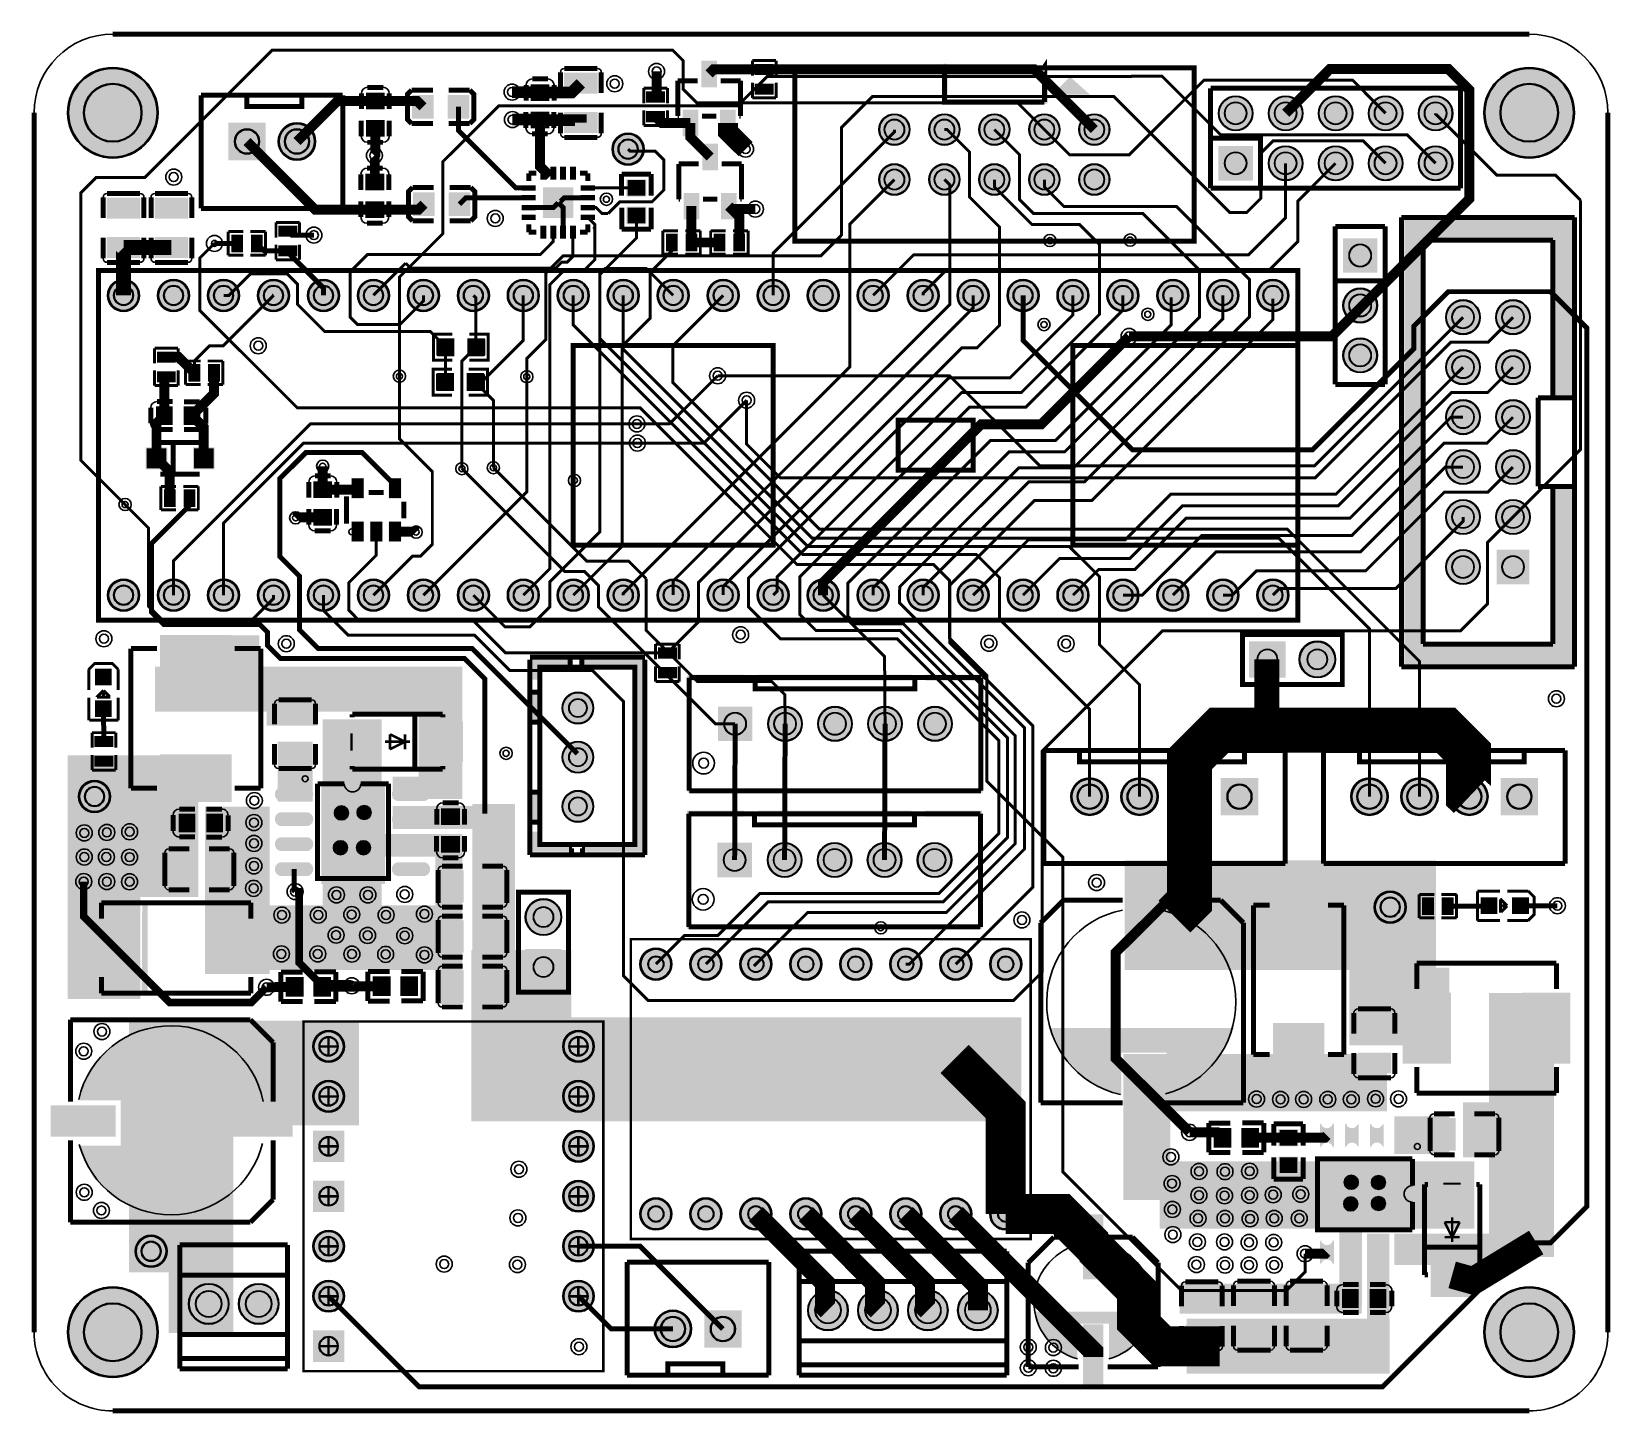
# Model space of a CAD drawing. Extents: x -5 to 3155, y -2761 to 5.
import ezdxf

# ---------------------------------------------------------------- set-up
doc = ezdxf.new("R2010")
doc.units = 9
for name, color, linetype, true_color in [('BoardOutLine', 7, 'Continuous', 0xff00ff), ('BottomLayer', 7, 'Continuous', 0x0000ff), ('BottomSolderMaskLayer', 7, 'Continuous', 0xaa00ff), ('Document', 7, 'Continuous', 0xffffff), ('Hole', 7, 'Continuous', 0x222222), ('Multi-Layer', 7, 'Continuous', 0xc0c0c0), ('TopLayer', 7, 'Continuous', 0xff0000), ('TopPasteMaskLayer', 7, 'Continuous', 0x808080), ('TopSilkLayer', 7, 'Continuous', 0xffcc00), ('TopSolderMaskLayer', 7, 'Continuous', 0x800080)]:
    doc.layers.add(name, color=color, linetype=linetype, true_color=true_color)

msp = doc.modelspace()

# ---------------------------------------------------------------- hatches: boundary and pattern name
at = {"layer": 'BottomLayer'}
for points in [[(189.9, -1974.9), (277.5, -1974.9), (277.5, -2478.7), (189.9, -2478.7), (189.9, -1974.9)], [(269.6, -1974.9), (650.4, -1974.9), (650.4, -2184.5), (269.6, -2184.5), (269.6, -1974.9)], [(269.6, -2108.7), (398.5, -2108.7), (398.5, -2599.7), (269.6, -2599.7), (269.6, -2108.7)]]:
    msp.add_hatch(color=256, dxfattribs=at).paths.add_polyline_path(points)
at = {"layer": 'BottomSolderMaskLayer'}
for points in [[(66.9, -157.5, 1), (248.1, -157.5, 1)], [(2901.5, -157.5, 1), (3082.7, -157.5, 1)], [(2370.2, -158.6, 1), (2439.1, -158.6, 1)], [(2470.2, -158.6, 1), (2539.1, -158.6, 1)], [(2570.2, -158.6, 1), (2639.1, -158.6, 1)], [(2670.2, -158.6, 1), (2739.1, -158.6, 1)], [(2770.2, -158.6, 1), (2839.1, -158.6, 1)], [(388.6, -177.6), (463.4, -177.6), (463.4, -252.4), (388.6, -252.4)], [(488.6, -215, 1), (563.4, -215, 1)], [(1690.8, -191.1, 1), (1752.8, -191.1, 1)], [(1790.8, -191.1, 1), (1852.8, -191.1, 1)], [(1890.8, -191.1, 1), (1952.8, -191.1, 1)], [(1990.8, -191.1, 1), (2052.8, -191.1, 1)], [(2090.8, -191.1, 1), (2152.8, -191.1, 1)], [(1156.7, -230.3, 1), (1220.7, -230.3, 1)], [(2370.2, -224.1), (2439.1, -224.1), (2439.1, -293.1), (2370.2, -293.1)], [(2470.2, -258.6, 1), (2539.1, -258.6, 1)], [(2570.2, -258.6, 1), (2639.1, -258.6, 1)], [(2670.2, -258.6, 1), (2739.1, -258.6, 1)], [(2770.2, -258.6, 1), (2839.1, -258.6, 1)], [(1690.8, -291.1, 1), (1752.8, -291.1, 1)], [(1790.8, -291.1, 1), (1852.8, -291.1, 1)], [(1890.8, -291.1, 1), (1952.8, -291.1, 1)], [(1990.8, -291.1, 1), (2052.8, -291.1, 1)], [(2090.8, -291.1, 1), (2152.8, -291.1, 1)], [(2688.3, -408.7), (2688.3, -477.6), (2619.4, -477.6), (2619.4, -408.7)], [(147.1, -523.1, 1), (211.1, -523.1, 1)], [(247.1, -523.1, 1), (311.1, -523.1, 1)], [(347.1, -523.1, 1), (411.1, -523.1, 1)], [(447.1, -523.1, 1), (511.1, -523.1, 1)], [(547.1, -523.1, 1), (611.1, -523.1, 1)], [(647.1, -523.1, 1), (711.1, -523.1, 1)], [(747.1, -523.1, 1), (811.1, -523.1, 1)], [(847.1, -523.1, 1), (911.1, -523.1, 1)], [(947.1, -523.1, 1), (1011.1, -523.1, 1)], [(1047.1, -523.1, 1), (1111.1, -523.1, 1)], [(1147.1, -523.1, 1), (1211.1, -523.1, 1)], [(1247.1, -523.1, 1), (1311.1, -523.1, 1)], [(1347.1, -523.1, 1), (1411.1, -523.1, 1)], [(1447.1, -523.1, 1), (1511.1, -523.1, 1)], [(1547.1, -523.1, 1), (1611.1, -523.1, 1)], [(1647.1, -523.1, 1), (1711.1, -523.1, 1)], [(1747.1, -523.1, 1), (1811.1, -523.1, 1)], [(1847.1, -523.1, 1), (1911.1, -523.1, 1)], [(1947.1, -523.1, 1), (2011.1, -523.1, 1)], [(2047.1, -523.1, 1), (2111.1, -523.1, 1)], [(2147.1, -523.1, 1), (2211.1, -523.1, 1)], [(2247.1, -523.1, 1), (2311.1, -523.1, 1)], [(2347.1, -523.1, 1), (2411.1, -523.1, 1)], [(2447.1, -523.1, 1), (2511.1, -523.1, 1)], [(2619.4, -543.2, 1), (2688.3, -543.2, 1)], [(2825.2, -566.7, 1), (2894.1, -566.7, 1)], [(2925.2, -566.7, 1), (2994.1, -566.7, 1)], [(2619.4, -643.2, 1), (2688.3, -643.2, 1)], [(2825.2, -666.7, 1), (2894.1, -666.7, 1)], [(2925.2, -666.7, 1), (2994.1, -666.7, 1)], [(2825.2, -766.7, 1), (2894.1, -766.7, 1)], [(2925.2, -766.7, 1), (2994.1, -766.7, 1)], [(2825.2, -866.7, 1), (2894.1, -866.7, 1)], [(2925.2, -866.7, 1), (2994.1, -866.7, 1)], [(2825.2, -966.7, 1), (2894.1, -966.7, 1)], [(2925.2, -966.7, 1), (2994.1, -966.7, 1)], [(2825.2, -1066.7, 1), (2894.1, -1066.7, 1)], [(2927.2, -1101.2), (2927.2, -1032.2), (2992.1, -1032.2), (2992.1, -1101.2)], [(147.1, -1123.1, 1), (211.1, -1123.1, 1)], [(247.1, -1123.1, 1), (311.1, -1123.1, 1)], [(347.1, -1123.1, 1), (411.1, -1123.1, 1)], [(447.1, -1123.1, 1), (511.1, -1123.1, 1)], [(547.1, -1123.1, 1), (611.1, -1123.1, 1)], [(647.1, -1123.1, 1), (711.1, -1123.1, 1)], [(747.1, -1123.1, 1), (811.1, -1123.1, 1)], [(847.1, -1123.1, 1), (911.1, -1123.1, 1)], [(947.1, -1123.1, 1), (1011.1, -1123.1, 1)], [(1047.1, -1123.1, 1), (1111.1, -1123.1, 1)], [(1147.1, -1123.1, 1), (1211.1, -1123.1, 1)], [(1247.1, -1123.1, 1), (1311.1, -1123.1, 1)], [(1347.1, -1123.1, 1), (1411.1, -1123.1, 1)], [(1447.1, -1123.1, 1), (1511.1, -1123.1, 1)], [(1547.1, -1123.1, 1), (1611.1, -1123.1, 1)], [(1647.1, -1123.1, 1), (1711.1, -1123.1, 1)], [(1747.1, -1123.1, 1), (1811.1, -1123.1, 1)], [(1847.1, -1123.1, 1), (1911.1, -1123.1, 1)], [(1947.1, -1123.1, 1), (2011.1, -1123.1, 1)], [(2047.1, -1123.1, 1), (2111.1, -1123.1, 1)], [(2147.1, -1123.1, 1), (2211.1, -1123.1, 1)], [(2247.1, -1123.1, 1), (2311.1, -1123.1, 1)], [(2347.1, -1123.1, 1), (2411.1, -1123.1, 1)], [(2447.1, -1123.1, 1), (2511.1, -1123.1, 1)], [(2431.6, -1215.2), (2504.5, -1215.2), (2504.5, -1288.1), (2431.6, -1288.1)], [(2531.6, -1251.6, 1), (2604.5, -1251.6, 1)], [(1056.8, -1349, 1), (1119.8, -1349, 1)], [(1437.4, -1415), (1368.5, -1415), (1368.5, -1346.1), (1437.4, -1346.1)], [(1468.5, -1380.6, 1), (1537.4, -1380.6, 1)], [(1568.5, -1380.6, 1), (1637.4, -1380.6, 1)], [(1668.5, -1380.6, 1), (1737.4, -1380.6, 1)], [(1768.5, -1380.6, 1), (1837.4, -1380.6, 1)], [(1056.8, -1447.4, 1), (1119.8, -1447.4, 1)], [(89, -1526.2, 1), (153, -1526.2, 1)], [(1056.8, -1545.9, 1), (1119.8, -1545.9, 1)], [(2074.9, -1526.4, 1), (2149.7, -1526.4, 1)], [(2174.9, -1526.4, 1), (2249.7, -1526.4, 1)], [(2274.9, -1526.4, 1), (2349.7, -1526.4, 1)], [(2449.7, -1563.8), (2374.8, -1563.8), (2374.8, -1489), (2449.7, -1489)], [(2634.9, -1526.4, 1), (2709.7, -1526.4, 1)], [(2734.9, -1526.4, 1), (2809.7, -1526.4, 1)], [(2834.9, -1526.4, 1), (2909.7, -1526.4, 1)], [(3009.7, -1563.8), (2934.8, -1563.8), (2934.8, -1489), (3009.7, -1489)], [(601, -1559, 1), (629, -1559, 1)], [(646.4, -1558.1, 1), (674.4, -1558.1, 1)], [(599, -1628.5, 1), (627, -1628.5, 1)], [(645.3, -1628.5, 1), (673.3, -1628.5, 1)], [(1436.4, -1687.6), (1367.5, -1687.6), (1367.5, -1618.7), (1436.4, -1618.7)], [(1467.5, -1653.1, 1), (1536.4, -1653.1, 1)], [(1567.5, -1653.1, 1), (1636.4, -1653.1, 1)], [(1667.5, -1653.1, 1), (1736.4, -1653.1, 1)], [(1767.5, -1653.1, 1), (1836.4, -1653.1, 1)], [(983, -1767.4, 1), (1055.9, -1767.4, 1)], [(2681.9, -1747.6, 1), (2745.9, -1747.6, 1)], [(983, -1903.9), (983, -1831), (1055.9, -1831), (1055.9, -1903.9)], [(1212.4, -1861.7, 1), (1276.4, -1861.7, 1)], [(1312.4, -1861.7, 1), (1376.4, -1861.7, 1)], [(1412.4, -1861.7, 1), (1476.4, -1861.7, 1)], [(1512.4, -1861.7, 1), (1576.4, -1861.7, 1)], [(1612.4, -1861.7, 1), (1676.4, -1861.7, 1)], [(1712.4, -1861.7, 1), (1776.4, -1861.7, 1)], [(1812.4, -1861.7, 1), (1876.4, -1861.7, 1)], [(1912.4, -1861.7, 1), (1976.4, -1861.7, 1)], [(557.9, -2026.2, 1), (620.9, -2026.2, 1)], [(1057.9, -2026.2, 1), (1120.9, -2026.2, 1)], [(557.9, -2126.2, 1), (620.9, -2126.2, 1)], [(1057.9, -2126.2, 1), (1120.9, -2126.2, 1)], [(557.9, -2257.7), (557.9, -2194.7), (620.9, -2194.7), (620.9, -2257.7)], [(1057.9, -2226.2, 1), (1120.9, -2226.2, 1)], [(557.9, -2357.7), (557.9, -2294.7), (620.9, -2294.7), (620.9, -2357.7)], [(1057.9, -2326.2, 1), (1120.9, -2326.2, 1)], [(2621.9, -2298.3, 1), (2649.9, -2298.3, 1)], [(2676.3, -2298.7, 1), (2704.3, -2298.7, 1)], [(1212.4, -2361.7, 1), (1276.4, -2361.7, 1)], [(1312.4, -2361.7, 1), (1376.4, -2361.7, 1)], [(1412.4, -2361.7, 1), (1476.4, -2361.7, 1)], [(1512.4, -2361.7, 1), (1576.4, -2361.7, 1)], [(1612.4, -2361.7, 1), (1676.4, -2361.7, 1)], [(1712.4, -2361.7, 1), (1776.4, -2361.7, 1)], [(1812.4, -2361.7, 1), (1876.4, -2361.7, 1)], [(1912.4, -2361.7, 1), (1976.4, -2361.7, 1)], [(2620.8, -2341.5, 1), (2648.8, -2341.5, 1)], [(2676.3, -2340.7, 1), (2704.3, -2340.7, 1)], [(557.9, -2426.2, 1), (620.9, -2426.2, 1)], [(1057.9, -2426.2, 1), (1120.9, -2426.2, 1)], [(202.2, -2436.4, 1), (266.2, -2436.4, 1)], [(557.9, -2526.2, 1), (620.9, -2526.2, 1)], [(1057.9, -2526.2, 1), (1120.9, -2526.2, 1)], [(66.9, -2598.4, 1), (248.1, -2598.4, 1)], [(309.1, -2541.7, 1), (389.9, -2541.7, 1)], [(409.1, -2541.7, 1), (489.9, -2541.7, 1)], [(1548.4, -2554.5, 1), (1629.1, -2554.5, 1)], [(1648.4, -2554.5, 1), (1729.1, -2554.5, 1)], [(1748.4, -2554.5, 1), (1829.1, -2554.5, 1)], [(1848.4, -2554.5, 1), (1929.1, -2554.5, 1)], [(2901.5, -2598.4, 1), (3082.7, -2598.4, 1)], [(1241, -2591.8, 1), (1315.8, -2591.8, 1)], [(1415.8, -2629.3), (1341, -2629.3), (1341, -2554.4), (1415.8, -2554.4)], [(557.9, -2657.7), (557.9, -2594.7), (620.9, -2594.7), (620.9, -2657.7)]]:
    msp.add_hatch(color=256, dxfattribs=at).paths.add_polyline_path(points)
at = {"layer": 'Document'}
for points in [[(2029.1, -67.9), (2029.1, -134.8), (2029.1, -135.5), (2029, -136.1), (2028.8, -136.7), (2028.5, -137.3), (2028.1, -137.9), (2027.7, -138.4), (2027.2, -138.8), (2026.6, -139.1), (2026.1, -139.4), (2025.4, -139.6), (2024.8, -139.8), (2024.1, -139.8), (1823.4, -139.8), (1822.7, -139.8), (1822.1, -139.6), (1821.4, -139.4), (1820.9, -139.1), (1820.3, -138.8), (1819.8, -138.4), (1819.4, -137.9), (1819, -137.3), (1818.7, -136.7), (1818.5, -136.1), (1818.4, -135.5), (1818.4, -134.8), (1818.4, -64), (1818.4, -63.3), (1818.5, -62.7), (1818.7, -62), (1819, -61.5), (1819.4, -60.9), (1819.8, -60.4), (1820.3, -60), (1820.9, -59.6), (1821.4, -59.3), (1822.1, -59.1), (1822.7, -59), (1823.4, -59), (1824, -59), (1824.7, -59.1), (1825.3, -59.3), (1825.9, -59.6), (1826.4, -60), (1826.9, -60.4), (1827.3, -60.9), (1827.7, -61.5), (1828, -62), (1828.2, -62.7), (1828.3, -63.3), (1828.4, -64), (1828.4, -129.8), (2019.1, -129.8), (2019.1, -67.9), (2019.2, -67.2), (2019.3, -66.6), (2019.5, -66), (2019.8, -65.4), (2020.2, -64.8), (2020.6, -64.4), (2021.1, -63.9), (2021.6, -63.6), (2022.2, -63.3), (2022.9, -63.1), (2023.5, -62.9), (2024.1, -62.9), (2024.8, -62.9), (2025.4, -63.1), (2026.1, -63.3), (2026.6, -63.6), (2027.2, -63.9), (2027.7, -64.4), (2028.1, -64.8), (2028.5, -65.4), (2028.8, -66), (2029, -66.6), (2029.1, -67.2), (2029.1, -67.9)], [(2112.7, -121), (2037.9, -121), (2037.9, -121), (2073.4, -85.6)], [(3039.6, -907.3), (3039.6, -1222.2), (2779.8, -1222.2), (2779.8, -409.2), (3039.6, -409.2), (3039.6, -724.2), (3082.9, -724.2), (3082.9, -367.9), (2742.4, -367.9), (2742.4, -1265.5), (3082.9, -1265.5), (3082.9, -907.3)], [(993.3, -1252.4), (1073.3, -1252.4), (1073.3, -1267.4), (1008.3, -1267.4), (1008.3, -1292.4), (993.3, -1292.4), (993.3, -1252.4)], [(1222.2, -1636.4), (1100.1, -1636.4), (1100.1, -1620.7), (1202.5, -1620.7), (1202.5, -1266.3), (1100.1, -1266.3), (1100.1, -1250.6), (1222.2, -1250.6), (1222.2, -1636.4)], [(141.2, -1276.4), (141.2, -1297.7), (136, -1297.7), (136, -1276.4)], [(1421.8, -1293.9), (1421.8, -1282.1), (1307.7, -1282.1), (1307.7, -1293.9)], [(1756.5, -1293.9), (1756.5, -1282.1), (1449.4, -1282.1), (1449.4, -1293.9)], [(1898.2, -1293.9), (1898.2, -1282.1), (1784, -1282.1), (1784, -1293.9)], [(993.8, -1376.6), (993.8, -1317.5), (1009.6, -1317.5), (1009.6, -1376.6)], [(1307.7, -1309.7), (1315.5, -1309.7), (1315.5, -1510.5), (1890.3, -1510.5), (1890.3, -1309.7), (1898.2, -1309.7), (1898.2, -1518.3), (1307.7, -1518.3)], [(128.2, -1347.5), (149.5, -1347.5), (149.5, -1352.6), (128.2, -1352.6)], [(141.4, -1339.4), (141.4, -1360.6), (136.3, -1360.6), (136.3, -1339.4)], [(609.4, -1417.5), (663.7, -1417.5), (663.7, -1421.8), (659.6, -1422), (609.7, -1421.9), (609.6, -1422.1), (609.6, -1417.7), (609.5, -1417.6)], [(637.5, -1434), (637.5, -1399.7), (637.4, -1399.6), (633.2, -1399.6), (633, -1399.8), (633, -1434), (633.2, -1434.2), (637.8, -1434.2)], [(844.6, -1410.2), (844.8, -1410.9), (844.8, -1419.4), (791.1, -1419.3), (790.7, -1418.5), (790.7, -1410)], [(993.8, -1577.4), (993.8, -1518.3), (1009.6, -1518.3), (1009.6, -1577.4)], [(1420.9, -1566.5), (1420.9, -1554.7), (1306.7, -1554.7), (1306.7, -1566.5)], [(1755.5, -1566.5), (1755.5, -1554.7), (1448.4, -1554.7), (1448.4, -1566.5)], [(1897.2, -1566.5), (1897.2, -1554.7), (1783.1, -1554.7), (1783.1, -1566.5)], [(993.3, -1636.4), (1073.3, -1636.4), (1073.3, -1621.4), (1008.3, -1621.4), (1008.3, -1596.4), (993.3, -1596.4), (993.3, -1636.4)], [(1306.7, -1582.3), (1314.6, -1582.3), (1314.6, -1783), (1889.4, -1783), (1889.4, -1582.3), (1897.2, -1582.3), (1897.2, -1790.9), (1306.7, -1790.9)], [(2914.2, -1734.1), (2914.2, -1755.4), (2909.1, -1755.4), (2909.1, -1734.1)], [(2922.3, -1747.3), (2901.1, -1747.3), (2901.1, -1742.2), (2922.3, -1742.2)], [(2985.3, -1747.1), (2964, -1747.1), (2964, -1741.9), (2985.3, -1741.9)], [(2820.3, -2303.3), (2854.6, -2303.3), (2854.7, -2303.2), (2854.7, -2299), (2854.5, -2298.8), (2820.3, -2298.8), (2820.1, -2299), (2820.1, -2303.6)], [(2836.7, -2275.2), (2836.7, -2329.5), (2832.5, -2329.5), (2832.2, -2325.4), (2832.3, -2275.5), (2832.2, -2275.4), (2836.6, -2275.4), (2836.7, -2275.3)], [(2844, -2510.4), (2843.3, -2510.6), (2834.8, -2510.6), (2834.9, -2456.9), (2835.8, -2456.5), (2844.3, -2456.5)]]:
    msp.add_hatch(color=256, dxfattribs=at).paths.add_polyline_path(points)
at = {"layer": 'Multi-Layer'}
for points in [[(2371.2, -158.6, 1), (2438.1, -158.6, 1)], [(2471.2, -158.6, 1), (2538.1, -158.6, 1)], [(2571.2, -158.6, 1), (2638.1, -158.6, 1)], [(2671.2, -158.6, 1), (2738.1, -158.6, 1)], [(2771.2, -158.6, 1), (2838.1, -158.6, 1)], [(390.6, -179.6), (461.4, -179.6), (461.4, -250.4), (390.6, -250.4)], [(490.6, -215, 1), (561.4, -215, 1)], [(1691.8, -191.1, 1), (1751.8, -191.1, 1)], [(1791.8, -191.1, 1), (1851.8, -191.1, 1)], [(1891.8, -191.1, 1), (1951.8, -191.1, 1)], [(1991.8, -191.1, 1), (2051.8, -191.1, 1)], [(2091.8, -191.1, 1), (2151.8, -191.1, 1)], [(2371.2, -225.1), (2438.1, -225.1), (2438.1, -292.1), (2371.2, -292.1)], [(2471.2, -258.6, 1), (2538.1, -258.6, 1)], [(2571.2, -258.6, 1), (2638.1, -258.6, 1)], [(2671.2, -258.6, 1), (2738.1, -258.6, 1)], [(2771.2, -258.6, 1), (2838.1, -258.6, 1)], [(1691.8, -291.1, 1), (1751.8, -291.1, 1)], [(1791.8, -291.1, 1), (1851.8, -291.1, 1)], [(1891.8, -291.1, 1), (1951.8, -291.1, 1)], [(1991.8, -291.1, 1), (2051.8, -291.1, 1)], [(2091.8, -291.1, 1), (2151.8, -291.1, 1)], [(2687.3, -409.7), (2687.3, -476.6), (2620.4, -476.6), (2620.4, -409.7)], [(149.1, -523.1, 1), (209.1, -523.1, 1)], [(249.1, -523.1, 1), (309.1, -523.1, 1)], [(349.1, -523.1, 1), (409.1, -523.1, 1)], [(449.1, -523.1, 1), (509.1, -523.1, 1)], [(549.1, -523.1, 1), (609.1, -523.1, 1)], [(649.1, -523.1, 1), (709.1, -523.1, 1)], [(749.1, -523.1, 1), (809.1, -523.1, 1)], [(849.1, -523.1, 1), (909.1, -523.1, 1)], [(949.1, -523.1, 1), (1009.1, -523.1, 1)], [(1049.1, -523.1, 1), (1109.1, -523.1, 1)], [(1149.1, -523.1, 1), (1209.1, -523.1, 1)], [(1249.1, -523.1, 1), (1309.1, -523.1, 1)], [(1349.1, -523.1, 1), (1409.1, -523.1, 1)], [(1449.1, -523.1, 1), (1509.1, -523.1, 1)], [(1549.1, -523.1, 1), (1609.1, -523.1, 1)], [(1649.1, -523.1, 1), (1709.1, -523.1, 1)], [(1749.1, -523.1, 1), (1809.1, -523.1, 1)], [(1849.1, -523.1, 1), (1909.1, -523.1, 1)], [(1949.1, -523.1, 1), (2009.1, -523.1, 1)], [(2049.1, -523.1, 1), (2109.1, -523.1, 1)], [(2149.1, -523.1, 1), (2209.1, -523.1, 1)], [(2249.1, -523.1, 1), (2309.1, -523.1, 1)], [(2349.1, -523.1, 1), (2409.1, -523.1, 1)], [(2449.1, -523.1, 1), (2509.1, -523.1, 1)], [(2620.4, -543.2, 1), (2687.3, -543.2, 1)], [(2826.2, -566.7, 1), (2893.1, -566.7, 1)], [(2926.2, -566.7, 1), (2993.1, -566.7, 1)], [(2620.4, -643.2, 1), (2687.3, -643.2, 1)], [(2826.2, -666.7, 1), (2893.1, -666.7, 1)], [(2926.2, -666.7, 1), (2993.1, -666.7, 1)], [(2826.2, -766.7, 1), (2893.1, -766.7, 1)], [(2926.2, -766.7, 1), (2993.1, -766.7, 1)], [(2826.2, -866.7, 1), (2893.1, -866.7, 1)], [(2926.2, -866.7, 1), (2993.1, -866.7, 1)], [(2826.2, -966.7, 1), (2893.1, -966.7, 1)], [(2926.2, -966.7, 1), (2993.1, -966.7, 1)], [(2826.2, -1066.7, 1), (2893.1, -1066.7, 1)], [(2928.2, -1100.2), (2928.2, -1033.3), (2991.2, -1033.3), (2991.2, -1100.2)], [(149.1, -1123.1, 1), (209.1, -1123.1, 1)], [(249.1, -1123.1, 1), (309.1, -1123.1, 1)], [(349.1, -1123.1, 1), (409.1, -1123.1, 1)], [(449.1, -1123.1, 1), (509.1, -1123.1, 1)], [(549.1, -1123.1, 1), (609.1, -1123.1, 1)], [(649.1, -1123.1, 1), (709.1, -1123.1, 1)], [(749.1, -1123.1, 1), (809.1, -1123.1, 1)], [(849.1, -1123.1, 1), (909.1, -1123.1, 1)], [(949.1, -1123.1, 1), (1009.1, -1123.1, 1)], [(1049.1, -1123.1, 1), (1109.1, -1123.1, 1)], [(1149.1, -1123.1, 1), (1209.1, -1123.1, 1)], [(1249.1, -1123.1, 1), (1309.1, -1123.1, 1)], [(1349.1, -1123.1, 1), (1409.1, -1123.1, 1)], [(1449.1, -1123.1, 1), (1509.1, -1123.1, 1)], [(1549.1, -1123.1, 1), (1609.1, -1123.1, 1)], [(1649.1, -1123.1, 1), (1709.1, -1123.1, 1)], [(1749.1, -1123.1, 1), (1809.1, -1123.1, 1)], [(1849.1, -1123.1, 1), (1909.1, -1123.1, 1)], [(1949.1, -1123.1, 1), (2009.1, -1123.1, 1)], [(2049.1, -1123.1, 1), (2109.1, -1123.1, 1)], [(2149.1, -1123.1, 1), (2209.1, -1123.1, 1)], [(2249.1, -1123.1, 1), (2309.1, -1123.1, 1)], [(2349.1, -1123.1, 1), (2409.1, -1123.1, 1)], [(2449.1, -1123.1, 1), (2509.1, -1123.1, 1)], [(2432.6, -1216.2), (2503.5, -1216.2), (2503.5, -1287.1), (2432.6, -1287.1)], [(2532.6, -1251.6, 1), (2603.5, -1251.6, 1)], [(1057.8, -1349, 1), (1118.8, -1349, 1)], [(1436.4, -1414), (1369.5, -1414), (1369.5, -1347.1), (1436.4, -1347.1)], [(1469.5, -1380.6, 1), (1536.4, -1380.6, 1)], [(1569.5, -1380.6, 1), (1636.4, -1380.6, 1)], [(1669.5, -1380.6, 1), (1736.4, -1380.6, 1)], [(1769.5, -1380.6, 1), (1836.4, -1380.6, 1)], [(1057.8, -1447.4, 1), (1118.8, -1447.4, 1)], [(1057.8, -1545.9, 1), (1118.8, -1545.9, 1)], [(2076.9, -1526.4, 1), (2147.7, -1526.4, 1)], [(2176.9, -1526.4, 1), (2247.7, -1526.4, 1)], [(2276.9, -1526.4, 1), (2347.7, -1526.4, 1)], [(2447.7, -1561.8), (2376.8, -1561.8), (2376.8, -1491), (2447.7, -1491)], [(2636.9, -1526.4, 1), (2707.7, -1526.4, 1)], [(2736.9, -1526.4, 1), (2807.7, -1526.4, 1)], [(2836.9, -1526.4, 1), (2907.7, -1526.4, 1)], [(3007.7, -1561.8), (2936.8, -1561.8), (2936.8, -1491), (3007.7, -1491)], [(1435.4, -1686.6), (1368.5, -1686.6), (1368.5, -1619.7), (1435.4, -1619.7)], [(1468.5, -1653.1, 1), (1535.4, -1653.1, 1)], [(1568.5, -1653.1, 1), (1635.4, -1653.1, 1)], [(1668.5, -1653.1, 1), (1735.4, -1653.1, 1)], [(1768.5, -1653.1, 1), (1835.4, -1653.1, 1)], [(984, -1767.4, 1), (1054.9, -1767.4, 1)], [(984, -1902.9), (984, -1832), (1054.9, -1832), (1054.9, -1902.9)], [(1214.4, -1861.7, 1), (1274.4, -1861.7, 1)], [(1314.4, -1861.7, 1), (1374.4, -1861.7, 1)], [(1414.4, -1861.7, 1), (1474.4, -1861.7, 1)], [(1514.4, -1861.7, 1), (1574.4, -1861.7, 1)], [(1614.4, -1861.7, 1), (1674.4, -1861.7, 1)], [(1714.4, -1861.7, 1), (1774.4, -1861.7, 1)], [(1814.4, -1861.7, 1), (1874.4, -1861.7, 1)], [(1914.4, -1861.7, 1), (1974.4, -1861.7, 1)], [(559.9, -2026.2, 1), (618.9, -2026.2, 1)], [(1059.9, -2026.2, 1), (1118.9, -2026.2, 1)], [(559.9, -2126.2, 1), (618.9, -2126.2, 1)], [(1059.9, -2126.2, 1), (1118.9, -2126.2, 1)], [(559.9, -2255.7), (559.9, -2196.7), (618.9, -2196.7), (618.9, -2255.7)], [(1059.9, -2226.2, 1), (1118.9, -2226.2, 1)], [(559.9, -2355.7), (559.9, -2296.7), (618.9, -2296.7), (618.9, -2355.7)], [(1059.9, -2326.2, 1), (1118.9, -2326.2, 1)], [(1214.4, -2361.7, 1), (1274.4, -2361.7, 1)], [(1314.4, -2361.7, 1), (1374.4, -2361.7, 1)], [(1414.4, -2361.7, 1), (1474.4, -2361.7, 1)], [(1514.4, -2361.7, 1), (1574.4, -2361.7, 1)], [(1614.4, -2361.7, 1), (1674.4, -2361.7, 1)], [(1714.4, -2361.7, 1), (1774.4, -2361.7, 1)], [(1814.4, -2361.7, 1), (1874.4, -2361.7, 1)], [(1914.4, -2361.7, 1), (1974.4, -2361.7, 1)], [(559.9, -2426.2, 1), (618.9, -2426.2, 1)], [(1059.9, -2426.2, 1), (1118.9, -2426.2, 1)], [(310.1, -2541.7, 1), (388.9, -2541.7, 1)], [(410.1, -2541.7, 1), (488.9, -2541.7, 1)], [(559.9, -2526.2, 1), (618.9, -2526.2, 1)], [(1059.9, -2526.2, 1), (1118.9, -2526.2, 1)], [(1549.4, -2554.5, 1), (1628.1, -2554.5, 1)], [(1649.4, -2554.5, 1), (1728.1, -2554.5, 1)], [(1749.4, -2554.5, 1), (1828.1, -2554.5, 1)], [(1849.4, -2554.5, 1), (1928.1, -2554.5, 1)], [(1243, -2591.8, 1), (1313.8, -2591.8, 1)], [(1413.8, -2627.3), (1343, -2627.3), (1343, -2556.4), (1413.8, -2556.4)], [(559.9, -2655.7), (559.9, -2596.7), (618.9, -2596.7), (618.9, -2655.7)]]:
    msp.add_hatch(color=256, dxfattribs=at).paths.add_polyline_path(points)
at = {"layer": 'TopLayer'}
for points in [[(1364.8, -104.3), (1337.3, -104.3), (1337.3, -55.1), (1364.8, -55.1)], [(1445.5, -80.7), (1445.5, -61), (1477, -61), (1477, -80.7)], [(1124.7, -78.7), (1124.7, -118.1), (1063.7, -118.1), (1063.7, -78.7)], [(665.2, -149.6), (665.2, -118.1), (700.6, -118.1), (700.6, -149.6)], [(798, -167.3), (758.6, -167.3), (758.6, -124), (798, -124)], [(868.9, -167.3), (829.5, -167.3), (829.5, -124), (868.9, -124)], [(994.8, -132.8), (994.8, -101.3), (1030.3, -101.3), (1030.3, -132.8)], [(1228, -135.8), (1228, -116.1), (1259.5, -116.1), (1259.5, -135.8)], [(1445.5, -120.1), (1445.5, -100.4), (1477, -100.4), (1477, -120.1)], [(994.8, -188), (994.8, -156.5), (1030.3, -156.5), (1030.3, -188)], [(1124.7, -157.4), (1124.7, -196.8), (1063.7, -196.8), (1063.7, -157.4)], [(1228, -175.2), (1228, -155.5), (1259.5, -155.5), (1259.5, -175.2)], [(1327.4, -202.7), (1299.9, -202.7), (1299.9, -153.5), (1327.4, -153.5)], [(1402.2, -202.7), (1374.7, -202.7), (1374.7, -153.5), (1402.2, -153.5)], [(665.2, -204.7), (665.2, -173.2), (700.6, -173.2), (700.6, -204.7)], [(1366.8, -270.6), (1339.2, -270.6), (1339.2, -221.4), (1366.8, -221.4)], [(699.6, -280.4), (699.6, -311.9), (664.2, -311.9), (664.2, -280.4)], [(1014.4, -266.6), (1024.3, -266.6), (1024.3, -290.3), (1014.4, -290.3)], [(1034.1, -266.6), (1043.9, -266.6), (1043.9, -290.3), (1034.1, -290.3)], [(1053.8, -266.6), (1063.6, -266.6), (1063.6, -290.3), (1053.8, -290.3)], [(1073.5, -266.6), (1083.3, -266.6), (1083.3, -290.3), (1073.5, -290.3)], [(978.1, -312.9), (978.1, -303.1), (1001.7, -303.1), (1001.7, -312.9)], [(1078.5, -367), (1019.4, -367), (1019.4, -308), (1078.5, -308)], [(1025.3, -313.9), (1072.6, -313.9), (1072.6, -361.1), (1025.3, -361.1), (1025.3, -313.9)], [(1119.8, -303), (1119.8, -312.8), (1096.2, -312.8), (1096.2, -303)], [(1187.7, -323.7), (1187.7, -292.2), (1223.1, -292.2), (1223.1, -323.7)], [(209.5, -328.9), (209.5, -368.3), (148.5, -368.3), (148.5, -328.9)], [(305.5, -328.9), (305.5, -368.3), (244.5, -368.3), (244.5, -328.9)], [(699.6, -335.5), (699.6, -367), (664.2, -367), (664.2, -335.5)], [(800, -362.1), (760.6, -362.1), (760.6, -318.8), (800, -318.8)], [(870.9, -362.1), (831.5, -362.1), (831.5, -318.8), (870.9, -318.8)], [(978.1, -332.6), (978.1, -322.7), (1001.7, -322.7), (1001.7, -332.6)], [(978.1, -352.3), (978.1, -342.4), (1001.7, -342.4), (1001.7, -352.3)], [(1119.8, -322.7), (1119.8, -332.5), (1096.2, -332.5), (1096.2, -322.7)], [(1119.8, -342.4), (1119.8, -352.2), (1096.2, -352.2), (1096.2, -342.4)], [(1187.7, -378.9), (1187.7, -347.4), (1223.1, -347.4), (1223.1, -378.9)], [(1329.4, -369), (1301.8, -369), (1301.8, -319.8), (1329.4, -319.8)], [(1404.2, -369), (1376.6, -369), (1376.6, -319.8), (1404.2, -319.8)], [(978.1, -371.9), (978.1, -362.1), (1001.7, -362.1), (1001.7, -371.9)], [(1119.8, -362.1), (1119.8, -371.9), (1096.2, -371.9), (1096.2, -362.1)], [(209.5, -407.7), (209.5, -447.1), (148.5, -447.1), (148.5, -407.7)], [(305.5, -407.7), (305.5, -447.1), (244.5, -447.1), (244.5, -407.7)], [(396.5, -403.3), (416.2, -403.3), (416.2, -434.7), (396.5, -434.7)], [(435.8, -403.3), (455.5, -403.3), (455.5, -434.7), (435.8, -434.7)], [(492, -404.4), (492, -384.7), (523.5, -384.7), (523.5, -404.4)], [(1024.3, -408.4), (1014.4, -408.4), (1014.4, -384.8), (1024.3, -384.8)], [(1043.9, -408.4), (1034.1, -408.4), (1034.1, -384.8), (1043.9, -384.8)], [(1063.6, -408.4), (1053.8, -408.4), (1053.8, -384.8), (1063.6, -384.8)], [(1083.3, -408.4), (1073.5, -408.4), (1073.5, -384.8), (1083.3, -384.8)], [(1286.1, -433), (1266.4, -433), (1266.4, -401.5), (1286.1, -401.5)], [(1325.5, -433), (1305.8, -433), (1305.8, -401.5), (1325.5, -401.5)], [(1381.5, -433), (1361.8, -433), (1361.8, -401.5), (1381.5, -401.5)], [(1420.9, -433), (1401.2, -433), (1401.2, -401.5), (1420.9, -401.5)], [(492, -443.8), (492, -424.1), (523.5, -424.1), (523.5, -443.8)], [(840.3, -643.8), (840.3, -609.8), (808.6, -609.8), (808.6, -643.8)], [(867.9, -643.8), (867.9, -609.8), (899.6, -609.8), (899.6, -643.8)], [(280.4, -636.6), (280.4, -656.3), (248.9, -656.3), (248.9, -636.6)], [(330.6, -693.7), (310.9, -693.7), (310.9, -662.2), (330.6, -662.2)], [(370, -693.7), (350.3, -693.7), (350.3, -662.2), (370, -662.2)], [(280.4, -676), (280.4, -695.7), (248.9, -695.7), (248.9, -676)], [(839.3, -713.7), (839.3, -679.7), (807.6, -679.7), (807.6, -713.7)], [(866.9, -713.7), (866.9, -679.7), (898.7, -679.7), (898.7, -713.7)], [(276.5, -781.3), (245, -781.3), (245, -745.9), (276.5, -745.9)], [(331.6, -781.3), (300.1, -781.3), (300.1, -745.9), (331.6, -745.9)], [(264.7, -868.9), (225.3, -868.9), (225.3, -829.5), (264.7, -829.5)], [(359.2, -868.9), (319.8, -868.9), (319.8, -829.5), (359.2, -829.5)], [(281.4, -944.6), (261.7, -944.6), (261.7, -913.2), (281.4, -913.2)], [(320.8, -944.6), (301.1, -944.6), (301.1, -913.2), (320.8, -913.2)], [(595.3, -896.4), (595.3, -927.9), (559.9, -927.9), (559.9, -896.4)], [(635.7, -889.5), (659.3, -889.5), (659.3, -928.9), (635.7, -928.9)], [(710.5, -889.5), (734.1, -889.5), (734.1, -928.9), (710.5, -928.9)], [(595.3, -951.5), (595.3, -983), (559.9, -983), (559.9, -951.5)], [(635.7, -976.1), (659.3, -976.1), (659.3, -1015.5), (635.7, -1015.5)], [(673.1, -976.1), (696.7, -976.1), (696.7, -1015.5), (673.1, -1015.5)], [(710.5, -976.1), (734.1, -976.1), (734.1, -1015.5), (710.5, -1015.5)], [(392.6, -1204), (392.6, -1296.5), (254.8, -1296.5), (254.8, -1204)], [(377.9, -1203.4), (450.7, -1203.4), (450.7, -1306.8), (377.9, -1306.8), (377.9, -1203.4)], [(1283.1, -1229), (1283.1, -1248.7), (1251.6, -1248.7), (1251.6, -1229)], [(123, -1271.3), (154.5, -1271.3), (154.5, -1302.8), (123, -1302.8)], [(242.3, -1266.4), (857.3, -1266.4), (857.3, -1356.4), (242.3, -1356.4), (242.3, -1266.4)], [(769.8, -1266.4), (857.3, -1266.4), (857.3, -1531.4), (769.8, -1531.4), (769.8, -1266.4)], [(1283.1, -1268.4), (1283.1, -1288.1), (1251.6, -1288.1), (1251.6, -1268.4)], [(123, -1334.3), (154.5, -1334.3), (154.5, -1365.8), (123, -1365.8)], [(465.4, -1329.4), (566.8, -1329.4), (566.8, -1384.5), (465.4, -1384.5), (465.4, -1329.4)], [(552.8, -1342.4), (552.8, -1381.7), (491.8, -1381.7), (491.8, -1342.4)], [(577.3, -1371.4), (695.7, -1371.4), (695.7, -1863.7), (577.3, -1863.7), (577.3, -1371.4)], [(597.4, -1377), (676.2, -1377), (676.2, -1455.8), (597.4, -1455.8)], [(778.5, -1377), (857.3, -1377), (857.3, -1455.8), (778.5, -1455.8)], [(124, -1425.8), (124, -1406.1), (155.5, -1406.1), (155.5, -1425.8)], [(487.3, -1416.4), (557.3, -1416.4), (557.3, -1536.4), (487.3, -1536.4), (487.3, -1416.4)], [(552.8, -1421.1), (552.8, -1460.5), (491.8, -1460.5), (491.8, -1421.1)], [(66.9, -1443.5), (328.7, -1443.5), (328.7, -1543.9), (66.9, -1543.9), (66.9, -1443.5)], [(124, -1465.2), (124, -1445.5), (155.5, -1445.5), (155.5, -1465.2)], [(392.6, -1443), (392.6, -1535.5), (254.8, -1535.5), (254.8, -1443)], [(66.9, -1479), (328.7, -1479), (328.7, -1726.9), (66.9, -1726.9), (66.9, -1479)], [(496.7, -1533.2, -0.785398), (496.7, -1509.6), (543.9, -1509.6, -0.785398), (543.9, -1533.2)], [(574.7, -1500.6), (702.6, -1500.6), (702.6, -1701.3), (574.7, -1701.3), (574.7, -1500.6)], [(717.3, -1486.4), (852.3, -1486.4), (852.3, -1531.4), (717.3, -1531.4), (717.3, -1486.4)], [(730.7, -1533.2, -0.785398), (730.7, -1509.6), (777.9, -1509.6, -0.785398), (777.9, -1533.2)], [(342.3, -1546.4), (471.3, -1546.4), (471.3, -1881.4), (342.3, -1881.4), (342.3, -1546.4)], [(586.9, -1664.3), (586.9, -1528.5), (687.7, -1528.5), (687.7, -1664.3)], [(717.3, -1544.9), (892.3, -1544.9), (892.3, -1591.4), (717.3, -1591.4), (717.3, -1544.9)], [(877.3, -1541.4), (962.3, -1541.4), (962.3, -1951.4), (877.3, -1951.4), (877.3, -1541.4)], [(290.3, -1561.6), (321.8, -1561.6), (321.8, -1597), (290.3, -1597)], [(345.4, -1561.6), (376.9, -1561.6), (376.9, -1597), (345.4, -1597)], [(496.7, -1583.2, -0.785398), (496.7, -1559.6), (543.9, -1559.6, -0.785398), (543.9, -1583.2)], [(730.7, -1583.2, -0.785398), (730.7, -1559.6), (777.9, -1559.6, -0.785398), (777.9, -1583.2)], [(851.2, -1550.8), (851.2, -1582.3), (815.7, -1582.3), (815.7, -1550.8)], [(496.7, -1633.2, -0.785398), (496.7, -1609.6), (543.9, -1609.6, -0.785398), (543.9, -1633.2)], [(672.3, -1601.4), (857.3, -1601.4), (857.3, -1646.4), (672.3, -1646.4), (672.3, -1601.4)], [(730.7, -1633.2, -0.785398), (730.7, -1609.6), (777.9, -1609.6, -0.785398), (777.9, -1633.2)], [(802.9, -1602.9), (857, -1602.9), (857, -1941.4), (802.9, -1941.4), (802.9, -1602.9)], [(851.2, -1605.9), (851.2, -1637.4), (815.7, -1637.4), (815.7, -1605.9)], [(310.9, -1702.3), (271.6, -1702.3), (271.6, -1641.3), (310.9, -1641.3)], [(389.7, -1702.3), (350.3, -1702.3), (350.3, -1641.3), (389.7, -1641.3)], [(496.7, -1683.2, -0.785398), (496.7, -1659.6), (543.9, -1659.6, -0.785398), (543.9, -1683.2)], [(730.7, -1683.2, -0.785398), (730.7, -1659.6), (777.9, -1659.6, -0.785398), (777.9, -1683.2)], [(2182.5, -1654.1), (2805.6, -1654.1), (2805.6, -1873.4), (2182.5, -1873.4), (2182.5, -1654.1)], [(818.2, -1675.9), (857.6, -1675.9), (857.6, -1736.9), (818.2, -1736.9)], [(897, -1675.9), (936.3, -1675.9), (936.3, -1736.9), (897, -1736.9)], [(2187.8, -1822.2), (2187.8, -1696.3), (2246.8, -1696.3), (2246.8, -1822.2)], [(67.3, -1711.4), (212.3, -1711.4), (212.3, -1931.4), (67.3, -1931.4), (67.3, -1711.4)], [(2580.1, -1719), (2580.1, -1805.6), (2481.6, -1805.6), (2481.6, -1719)], [(2779.8, -1729.9), (2799.5, -1729.9), (2799.5, -1761.4), (2779.8, -1761.4)], [(2819.2, -1729.9), (2838.8, -1729.9), (2838.8, -1761.4), (2819.2, -1761.4)], [(2927.4, -1728.9), (2927.4, -1760.4), (2895.9, -1760.4), (2895.9, -1728.9)], [(2990.4, -1728.9), (2990.4, -1760.4), (2958.9, -1760.4), (2958.9, -1728.9)], [(462.5, -1743.6), (843.3, -1743.6), (843.3, -1873.5), (462.5, -1873.5), (462.5, -1743.6)], [(110.2, -1780), (196.8, -1780), (196.8, -1878.5), (110.2, -1878.5)], [(372, -1780), (458.6, -1780), (458.6, -1878.5), (372, -1878.5)], [(818.2, -1775.9), (857.6, -1775.9), (857.6, -1836.9), (818.2, -1836.9)], [(897, -1775.9), (936.3, -1775.9), (936.3, -1836.9), (897, -1836.9)], [(874.8, -1833.2), (1075.5, -1833.2), (1075.5, -2176.4), (874.8, -2176.4), (874.8, -1833.2)], [(505.8, -1889.3), (537.3, -1889.3), (537.3, -1924.7), (505.8, -1924.7)], [(560.9, -1889.3), (592.4, -1889.3), (592.4, -1924.7), (560.9, -1924.7)], [(679.9, -1888.3), (711.4, -1888.3), (711.4, -1923.7), (679.9, -1923.7)], [(735.1, -1888.3), (766.5, -1888.3), (766.5, -1923.7), (735.1, -1923.7)], [(818.2, -1875.9), (857.6, -1875.9), (857.6, -1936.9), (818.2, -1936.9)], [(897, -1875.9), (936.3, -1875.9), (936.3, -1936.9), (897, -1936.9)], [(2632.3, -1868.9), (2832.3, -1868.9), (2832.3, -2023.9), (2632.3, -2023.9), (2632.3, -1868.9)], [(2833.5, -2058.5), (2741, -2058.5), (2741, -1920.8), (2833.5, -1920.8)], [(2911.7, -1919.1), (3041.5, -1919.1), (3041.5, -2447.9), (2911.7, -2447.9), (2911.7, -1919.1)], [(3072.5, -2058.5), (2980, -2058.5), (2980, -1920.8), (3072.5, -1920.8)], [(922, -1968), (1975.9, -1968), (1975.9, -2176.4), (922, -2176.4), (922, -1968)], [(2580.1, -1980.8), (2580.1, -2067.4), (2481.6, -2067.4), (2481.6, -1980.8)], [(2651.9, -2000.5), (2651.9, -1961.1), (2712.9, -1961.1), (2712.9, -2000.5)], [(2179.6, -2041.8), (2274, -2041.8), (2274, -2334), (2179.6, -2334), (2179.6, -2041.8)], [(2182.3, -2041.4), (2707.3, -2041.4), (2707.3, -2156.4), (2182.3, -2156.4), (2182.3, -2041.4)], [(2187.8, -2176.6), (2187.8, -2050.6), (2246.8, -2050.6), (2246.8, -2176.6)], [(2651.9, -2079.2), (2651.9, -2039.8), (2712.9, -2039.8), (2712.9, -2079.2)], [(35.4, -2146.1), (161.3, -2146.1), (161.3, -2205.2), (35.4, -2205.2)], [(389.7, -2146.1), (515.7, -2146.1), (515.7, -2205.2), (389.7, -2205.2)], [(2859.5, -2138.2), (2959.5, -2138.2), (2959.5, -2248.2), (2859.5, -2248.2), (2859.5, -2138.2)], [(2722.3, -2166.4), (2832.3, -2166.4), (2832.3, -2241.4), (2722.3, -2241.4), (2722.3, -2166.4)], [(2842.8, -2232.7), (2803.4, -2232.7), (2803.4, -2171.7), (2842.8, -2171.7)], [(2921.5, -2232.7), (2882.1, -2232.7), (2882.1, -2171.7), (2921.5, -2171.7)], [(2362.6, -2191.4), (2394.1, -2191.4), (2394.1, -2226.8), (2362.6, -2226.8)], [(2417.7, -2191.4), (2449.2, -2191.4), (2449.2, -2226.8), (2417.7, -2226.8)], [(2527.9, -2193.3), (2527.9, -2224.8), (2492.5, -2224.8), (2492.5, -2193.3)], [(2599.1, -2180.8, -0.785398), (2575.5, -2180.8), (2575.5, -2228, -0.785398), (2599.1, -2228)], [(2649.1, -2180.8, -0.785398), (2625.5, -2180.8), (2625.5, -2228, -0.785398), (2649.1, -2228)], [(2699.1, -2180.8, -0.785398), (2675.5, -2180.8), (2675.5, -2228, -0.785398), (2699.1, -2228)], [(2749.1, -2180.8, -0.785398), (2725.5, -2180.8), (2725.5, -2228, -0.785398), (2749.1, -2228)], [(2252.3, -2256.4), (2797.3, -2256.4), (2797.3, -2391.4), (2252.3, -2391.4), (2252.3, -2256.4)], [(2527.9, -2248.4), (2527.9, -2279.9), (2492.5, -2279.9), (2492.5, -2248.4)], [(2572.3, -2256.4), (2882.3, -2256.4), (2882.3, -2391.4), (2572.3, -2391.4), (2572.3, -2256.4)], [(2594.4, -2271), (2730.2, -2271), (2730.2, -2371.8), (2594.4, -2371.8)], [(2877.2, -2263.2), (2877.2, -2341.9), (2798.5, -2341.9), (2798.5, -2263.2)], [(2099.9, -2486.6), (2099.9, -2368.4), (2139.2, -2368.4), (2139.2, -2486.6)], [(2612.3, -2346.4), (2657.3, -2346.4), (2657.3, -2546.4), (2612.3, -2546.4), (2612.3, -2346.4)], [(2599.1, -2414.8, -0.785398), (2575.5, -2414.8), (2575.5, -2462, -0.785398), (2599.1, -2462)], [(2649.1, -2414.8, -0.785398), (2625.5, -2414.8), (2625.5, -2462, -0.785398), (2649.1, -2462)], [(2667.3, -2401.4), (2712.3, -2401.4), (2712.3, -2646.4), (2667.3, -2646.4), (2667.3, -2401.4)], [(2699.1, -2414.8, -0.785398), (2675.5, -2414.8), (2675.5, -2462, -0.785398), (2699.1, -2462)], [(2722.3, -2401.4), (2966.8, -2401.4), (2966.8, -2463.9), (2722.3, -2463.9), (2722.3, -2401.4)], [(2749.1, -2414.8, -0.785398), (2725.5, -2414.8), (2725.5, -2462, -0.785398), (2749.1, -2462)], [(2794.6, -2433.4), (2881.2, -2433.4), (2881.2, -2527.9), (2794.6, -2527.9), (2794.6, -2433.4)], [(2877.2, -2444.3), (2877.2, -2523), (2798.5, -2523), (2798.5, -2444.3)], [(2292.7, -2501.3), (2656.8, -2501.3), (2656.8, -2561.3), (2292.7, -2561.3), (2292.7, -2501.3)], [(2367.5, -2507.2), (2367.5, -2546.6), (2306.5, -2546.6), (2306.5, -2507.2)], [(2471.8, -2506.2), (2471.8, -2545.6), (2410.8, -2545.6), (2410.8, -2506.2)], [(2577.1, -2506.2), (2577.1, -2545.6), (2516.1, -2545.6), (2516.1, -2506.2)], [(2649.9, -2548.6), (2618.4, -2548.6), (2618.4, -2513.1), (2649.9, -2513.1)], [(2705, -2548.6), (2673.5, -2548.6), (2673.5, -2513.1), (2705, -2513.1)], [(2099.9, -2707), (2099.9, -2588.9), (2139.2, -2588.9), (2139.2, -2707)], [(2306.5, -2571.2), (2712.9, -2571.2), (2712.9, -2681.4), (2306.5, -2681.4), (2306.5, -2571.2)], [(2367.5, -2586), (2367.5, -2625.3), (2306.5, -2625.3), (2306.5, -2586)], [(2471.8, -2585), (2471.8, -2624.3), (2410.8, -2624.3), (2410.8, -2585)], [(2577.1, -2585), (2577.1, -2624.3), (2516.1, -2624.3), (2516.1, -2585)]]:
    msp.add_hatch(color=256, dxfattribs=at).paths.add_polyline_path(points)
at = {"layer": 'TopPasteMaskLayer'}
for points in [[(1364.8, -104.3), (1337.3, -104.3), (1337.3, -55.1), (1364.8, -55.1)], [(1445.5, -80.7), (1445.5, -61), (1477, -61), (1477, -80.7)], [(1124.7, -78.7), (1124.7, -118.1), (1063.7, -118.1), (1063.7, -78.7)], [(665.2, -149.6), (665.2, -118.1), (700.6, -118.1), (700.6, -149.6)], [(798, -167.3), (758.6, -167.3), (758.6, -124), (798, -124)], [(868.9, -167.3), (829.5, -167.3), (829.5, -124), (868.9, -124)], [(994.8, -132.8), (994.8, -101.3), (1030.3, -101.3), (1030.3, -132.8)], [(1228, -135.8), (1228, -116.1), (1259.5, -116.1), (1259.5, -135.8)], [(1445.5, -120.1), (1445.5, -100.4), (1477, -100.4), (1477, -120.1)], [(994.8, -188), (994.8, -156.5), (1030.3, -156.5), (1030.3, -188)], [(1124.7, -157.4), (1124.7, -196.8), (1063.7, -196.8), (1063.7, -157.4)], [(1228, -175.2), (1228, -155.5), (1259.5, -155.5), (1259.5, -175.2)], [(1327.4, -202.7), (1299.9, -202.7), (1299.9, -153.5), (1327.4, -153.5)], [(1402.2, -202.7), (1374.7, -202.7), (1374.7, -153.5), (1402.2, -153.5)], [(665.2, -204.7), (665.2, -173.2), (700.6, -173.2), (700.6, -204.7)], [(1366.8, -270.6), (1339.2, -270.6), (1339.2, -221.4), (1366.8, -221.4)], [(699.6, -280.4), (699.6, -311.9), (664.2, -311.9), (664.2, -280.4)], [(1014.4, -266.6), (1024.3, -266.6), (1024.3, -290.3), (1014.4, -290.3)], [(1034.1, -266.6), (1043.9, -266.6), (1043.9, -290.3), (1034.1, -290.3)], [(1053.8, -266.6), (1063.6, -266.6), (1063.6, -290.3), (1053.8, -290.3)], [(1073.5, -266.6), (1083.3, -266.6), (1083.3, -290.3), (1073.5, -290.3)], [(978.1, -312.9), (978.1, -303.1), (1001.7, -303.1), (1001.7, -312.9)], [(1072.6, -361.1), (1025.3, -361.1), (1025.3, -313.9), (1072.6, -313.9)], [(1119.8, -303), (1119.8, -312.8), (1096.2, -312.8), (1096.2, -303)], [(1187.7, -323.7), (1187.7, -292.2), (1223.1, -292.2), (1223.1, -323.7)], [(209.5, -328.9), (209.5, -368.3), (148.5, -368.3), (148.5, -328.9)], [(305.5, -328.9), (305.5, -368.3), (244.5, -368.3), (244.5, -328.9)], [(699.6, -335.5), (699.6, -367), (664.2, -367), (664.2, -335.5)], [(800, -362.1), (760.6, -362.1), (760.6, -318.8), (800, -318.8)], [(870.9, -362.1), (831.5, -362.1), (831.5, -318.8), (870.9, -318.8)], [(978.1, -332.6), (978.1, -322.7), (1001.7, -322.7), (1001.7, -332.6)], [(978.1, -352.3), (978.1, -342.4), (1001.7, -342.4), (1001.7, -352.3)], [(1119.8, -322.7), (1119.8, -332.5), (1096.2, -332.5), (1096.2, -322.7)], [(1119.8, -342.4), (1119.8, -352.2), (1096.2, -352.2), (1096.2, -342.4)], [(1187.7, -378.9), (1187.7, -347.4), (1223.1, -347.4), (1223.1, -378.9)], [(1329.4, -369), (1301.8, -369), (1301.8, -319.8), (1329.4, -319.8)], [(1404.2, -369), (1376.6, -369), (1376.6, -319.8), (1404.2, -319.8)], [(978.1, -371.9), (978.1, -362.1), (1001.7, -362.1), (1001.7, -371.9)], [(1119.8, -362.1), (1119.8, -371.9), (1096.2, -371.9), (1096.2, -362.1)], [(209.5, -407.7), (209.5, -447.1), (148.5, -447.1), (148.5, -407.7)], [(305.5, -407.7), (305.5, -447.1), (244.5, -447.1), (244.5, -407.7)], [(396.5, -403.3), (416.2, -403.3), (416.2, -434.7), (396.5, -434.7)], [(435.8, -403.3), (455.5, -403.3), (455.5, -434.7), (435.8, -434.7)], [(492, -404.4), (492, -384.7), (523.5, -384.7), (523.5, -404.4)], [(1024.3, -408.4), (1014.4, -408.4), (1014.4, -384.8), (1024.3, -384.8)], [(1043.9, -408.4), (1034.1, -408.4), (1034.1, -384.8), (1043.9, -384.8)], [(1063.6, -408.4), (1053.8, -408.4), (1053.8, -384.8), (1063.6, -384.8)], [(1083.3, -408.4), (1073.5, -408.4), (1073.5, -384.8), (1083.3, -384.8)], [(1286.1, -433), (1266.4, -433), (1266.4, -401.5), (1286.1, -401.5)], [(1325.5, -433), (1305.8, -433), (1305.8, -401.5), (1325.5, -401.5)], [(1381.5, -433), (1361.8, -433), (1361.8, -401.5), (1381.5, -401.5)], [(1420.9, -433), (1401.2, -433), (1401.2, -401.5), (1420.9, -401.5)], [(492, -443.8), (492, -424.1), (523.5, -424.1), (523.5, -443.8)], [(807.1, -644.5), (838.6, -644.5), (840.5, -642.6), (840.5, -633.6), (826, -633.6), (826, -620.6), (840.5, -620.6), (840.5, -611.1), (838.6, -609.1), (807.1, -609.1), (805.1, -611.1), (805.1, -642.6)], [(901.2, -609.1), (869.7, -609.1), (867.7, -611.1), (867.7, -620), (882.3, -620), (882.3, -633), (867.7, -633), (867.7, -642.6), (869.7, -644.5), (901.2, -644.5), (903.1, -642.6), (903.1, -611.1)], [(280.4, -636.6), (280.4, -656.3), (248.9, -656.3), (248.9, -636.6)], [(330.6, -693.7), (310.9, -693.7), (310.9, -662.2), (330.6, -662.2)], [(370, -693.7), (350.3, -693.7), (350.3, -662.2), (370, -662.2)], [(280.4, -676), (280.4, -695.7), (248.9, -695.7), (248.9, -676)], [(806.1, -714.4), (837.6, -714.4), (839.5, -712.4), (839.5, -703.4), (825, -703.4), (825, -690.5), (839.5, -690.5), (839.5, -680.9), (837.6, -679), (806.1, -679), (804.1, -680.9), (804.1, -712.4)], [(900.2, -679), (868.7, -679), (866.7, -680.9), (866.7, -689.9), (881.3, -689.9), (881.3, -702.9), (866.7, -702.9), (866.7, -712.4), (868.7, -714.4), (900.2, -714.4), (902.1, -712.4), (902.1, -680.9)], [(276.5, -781.3), (245, -781.3), (245, -745.9), (276.5, -745.9)], [(331.6, -781.3), (300.1, -781.3), (300.1, -745.9), (331.6, -745.9)], [(264.7, -868.9), (225.3, -868.9), (225.3, -829.5), (264.7, -829.5)], [(359.2, -868.9), (319.8, -868.9), (319.8, -829.5), (359.2, -829.5)], [(281.4, -944.6), (261.7, -944.6), (261.7, -913.2), (281.4, -913.2)], [(320.8, -944.6), (301.1, -944.6), (301.1, -913.2), (320.8, -913.2)], [(595.3, -896.4), (595.3, -927.9), (559.9, -927.9), (559.9, -896.4)], [(635.7, -889.5), (659.3, -889.5), (659.3, -928.9), (635.7, -928.9)], [(710.5, -889.5), (734.1, -889.5), (734.1, -928.9), (710.5, -928.9)], [(595.3, -951.5), (595.3, -983), (559.9, -983), (559.9, -951.5)], [(635.7, -976.1), (659.3, -976.1), (659.3, -1015.5), (635.7, -1015.5)], [(673.1, -976.1), (696.7, -976.1), (696.7, -1015.5), (673.1, -1015.5)], [(710.5, -976.1), (734.1, -976.1), (734.1, -1015.5), (710.5, -1015.5)], [(392.6, -1204), (392.6, -1296.5), (254.8, -1296.5), (254.8, -1204)], [(1283.1, -1229), (1283.1, -1248.7), (1251.6, -1248.7), (1251.6, -1229)], [(123, -1271.3), (154.5, -1271.3), (154.5, -1302.8), (123, -1302.8)], [(1283.1, -1268.4), (1283.1, -1288.1), (1251.6, -1288.1), (1251.6, -1268.4)], [(123, -1334.3), (154.5, -1334.3), (154.5, -1365.8), (123, -1365.8)], [(552.8, -1342.4), (552.8, -1381.7), (491.8, -1381.7), (491.8, -1342.4)], [(597.4, -1377), (676.2, -1377), (676.2, -1455.8), (597.4, -1455.8)], [(778.5, -1377), (857.3, -1377), (857.3, -1455.8), (778.5, -1455.8)], [(124, -1425.8), (124, -1406.1), (155.5, -1406.1), (155.5, -1425.8)], [(552.8, -1421.1), (552.8, -1460.5), (491.8, -1460.5), (491.8, -1421.1)], [(124, -1465.2), (124, -1445.5), (155.5, -1445.5), (155.5, -1465.2)], [(392.6, -1443), (392.6, -1535.5), (254.8, -1535.5), (254.8, -1443)], [(496.7, -1533.2, -0.785398), (496.7, -1509.6), (543.9, -1509.6, -0.785398), (543.9, -1533.2)], [(730.7, -1533.2, -0.785398), (730.7, -1509.6), (777.9, -1509.6, -0.785398), (777.9, -1533.2)], [(586.9, -1664.3), (586.9, -1528.5), (687.7, -1528.5), (687.7, -1664.3)], [(290.3, -1561.6), (321.8, -1561.6), (321.8, -1597), (290.3, -1597)], [(345.4, -1561.6), (376.9, -1561.6), (376.9, -1597), (345.4, -1597)], [(496.7, -1583.2, -0.785398), (496.7, -1559.6), (543.9, -1559.6, -0.785398), (543.9, -1583.2)], [(730.7, -1583.2, -0.785398), (730.7, -1559.6), (777.9, -1559.6, -0.785398), (777.9, -1583.2)], [(851.2, -1550.8), (851.2, -1582.3), (815.7, -1582.3), (815.7, -1550.8)], [(496.7, -1633.2, -0.785398), (496.7, -1609.6), (543.9, -1609.6, -0.785398), (543.9, -1633.2)], [(730.7, -1633.2, -0.785398), (730.7, -1609.6), (777.9, -1609.6, -0.785398), (777.9, -1633.2)], [(851.2, -1605.9), (851.2, -1637.4), (815.7, -1637.4), (815.7, -1605.9)], [(310.9, -1702.3), (271.6, -1702.3), (271.6, -1641.3), (310.9, -1641.3)], [(389.7, -1702.3), (350.3, -1702.3), (350.3, -1641.3), (389.7, -1641.3)], [(496.7, -1683.2, -0.785398), (496.7, -1659.6), (543.9, -1659.6, -0.785398), (543.9, -1683.2)], [(730.7, -1683.2, -0.785398), (730.7, -1659.6), (777.9, -1659.6, -0.785398), (777.9, -1683.2)], [(818.2, -1675.9), (857.6, -1675.9), (857.6, -1736.9), (818.2, -1736.9)], [(897, -1675.9), (936.3, -1675.9), (936.3, -1736.9), (897, -1736.9)], [(2187.8, -1822.2), (2187.8, -1696.3), (2246.8, -1696.3), (2246.8, -1822.2)], [(2580.1, -1719), (2580.1, -1805.6), (2481.6, -1805.6), (2481.6, -1719)], [(2779.8, -1729.9), (2799.5, -1729.9), (2799.5, -1761.4), (2779.8, -1761.4)], [(2819.2, -1729.9), (2838.8, -1729.9), (2838.8, -1761.4), (2819.2, -1761.4)], [(2927.4, -1728.9), (2927.4, -1760.4), (2895.9, -1760.4), (2895.9, -1728.9)], [(2990.4, -1728.9), (2990.4, -1760.4), (2958.9, -1760.4), (2958.9, -1728.9)], [(110.2, -1780), (196.8, -1780), (196.8, -1878.5), (110.2, -1878.5)], [(372, -1780), (458.6, -1780), (458.6, -1878.5), (372, -1878.5)], [(818.2, -1775.9), (857.6, -1775.9), (857.6, -1836.9), (818.2, -1836.9)], [(897, -1775.9), (936.3, -1775.9), (936.3, -1836.9), (897, -1836.9)], [(505.8, -1889.3), (537.3, -1889.3), (537.3, -1924.7), (505.8, -1924.7)], [(560.9, -1889.3), (592.4, -1889.3), (592.4, -1924.7), (560.9, -1924.7)], [(679.9, -1888.3), (711.4, -1888.3), (711.4, -1923.7), (679.9, -1923.7)], [(735.1, -1888.3), (766.5, -1888.3), (766.5, -1923.7), (735.1, -1923.7)], [(818.2, -1875.9), (857.6, -1875.9), (857.6, -1936.9), (818.2, -1936.9)], [(897, -1875.9), (936.3, -1875.9), (936.3, -1936.9), (897, -1936.9)], [(2833.5, -2058.5), (2741, -2058.5), (2741, -1920.8), (2833.5, -1920.8)], [(3072.5, -2058.5), (2980, -2058.5), (2980, -1920.8), (3072.5, -1920.8)], [(2580.1, -1980.8), (2580.1, -2067.4), (2481.6, -2067.4), (2481.6, -1980.8)], [(2651.9, -2000.5), (2651.9, -1961.1), (2712.9, -1961.1), (2712.9, -2000.5)], [(2187.8, -2176.6), (2187.8, -2050.6), (2246.8, -2050.6), (2246.8, -2176.6)], [(2651.9, -2079.2), (2651.9, -2039.8), (2712.9, -2039.8), (2712.9, -2079.2)], [(35.4, -2146.1), (161.3, -2146.1), (161.3, -2205.2), (35.4, -2205.2)], [(389.7, -2146.1), (515.7, -2146.1), (515.7, -2205.2), (389.7, -2205.2)], [(2842.8, -2232.7), (2803.4, -2232.7), (2803.4, -2171.7), (2842.8, -2171.7)], [(2921.5, -2232.7), (2882.1, -2232.7), (2882.1, -2171.7), (2921.5, -2171.7)], [(2362.6, -2191.4), (2394.1, -2191.4), (2394.1, -2226.8), (2362.6, -2226.8)], [(2417.7, -2191.4), (2449.2, -2191.4), (2449.2, -2226.8), (2417.7, -2226.8)], [(2527.9, -2193.3), (2527.9, -2224.8), (2492.5, -2224.8), (2492.5, -2193.3)], [(2599.1, -2180.8, -0.785398), (2575.5, -2180.8), (2575.5, -2228, -0.785398), (2599.1, -2228)], [(2649.1, -2180.8, -0.785398), (2625.5, -2180.8), (2625.5, -2228, -0.785398), (2649.1, -2228)], [(2699.1, -2180.8, -0.785398), (2675.5, -2180.8), (2675.5, -2228, -0.785398), (2699.1, -2228)], [(2749.1, -2180.8, -0.785398), (2725.5, -2180.8), (2725.5, -2228, -0.785398), (2749.1, -2228)], [(2527.9, -2248.4), (2527.9, -2279.9), (2492.5, -2279.9), (2492.5, -2248.4)], [(2594.4, -2271), (2730.2, -2271), (2730.2, -2371.8), (2594.4, -2371.8)], [(2877.2, -2263.2), (2877.2, -2341.9), (2798.5, -2341.9), (2798.5, -2263.2)], [(2099.9, -2486.6), (2099.9, -2368.4), (2139.2, -2368.4), (2139.2, -2486.6)], [(2599.1, -2414.8, -0.785398), (2575.5, -2414.8), (2575.5, -2462, -0.785398), (2599.1, -2462)], [(2649.1, -2414.8, -0.785398), (2625.5, -2414.8), (2625.5, -2462, -0.785398), (2649.1, -2462)], [(2699.1, -2414.8, -0.785398), (2675.5, -2414.8), (2675.5, -2462, -0.785398), (2699.1, -2462)], [(2749.1, -2414.8, -0.785398), (2725.5, -2414.8), (2725.5, -2462, -0.785398), (2749.1, -2462)], [(2877.2, -2444.3), (2877.2, -2523), (2798.5, -2523), (2798.5, -2444.3)], [(2367.5, -2507.2), (2367.5, -2546.6), (2306.5, -2546.6), (2306.5, -2507.2)], [(2471.8, -2506.2), (2471.8, -2545.6), (2410.8, -2545.6), (2410.8, -2506.2)], [(2577.1, -2506.2), (2577.1, -2545.6), (2516.1, -2545.6), (2516.1, -2506.2)], [(2649.9, -2548.6), (2618.4, -2548.6), (2618.4, -2513.1), (2649.9, -2513.1)], [(2705, -2548.6), (2673.5, -2548.6), (2673.5, -2513.1), (2705, -2513.1)], [(2099.9, -2707), (2099.9, -2588.9), (2139.2, -2588.9), (2139.2, -2707)], [(2367.5, -2586), (2367.5, -2625.3), (2306.5, -2625.3), (2306.5, -2586)], [(2471.8, -2585), (2471.8, -2624.3), (2410.8, -2624.3), (2410.8, -2585)], [(2577.1, -2585), (2577.1, -2624.3), (2516.1, -2624.3), (2516.1, -2585)]]:
    msp.add_hatch(color=256, dxfattribs=at).paths.add_polyline_path(points)
at = {"layer": 'TopSilkLayer'}
for points in [[(227.4, -1919.3), (227.4, -1741.3), (216.4, -1741.3), (215.4, -1921.3)], [(2440.8, -1836.2), (2618.8, -1836.2), (2618.8, -1825.2), (2438.8, -1824.2)], [(2398.4, -1989.6), (2034.2, -1989.6), (2042.1, -2007.3), (2051.9, -2030.9), (2063.7, -2050.6), (2077.5, -2064.4), (2085.4, -2076.2), (2101.1, -2088), (2124.8, -2101.8), (2140.5, -2111.6), (2154.3, -2117.5), (2175.9, -2123.4), (2175.9, -2038.8), (2260.6, -2038.8), (2266.5, -2038.8), (2266.5, -2119.5), (2288.1, -2113.6), (2313.7, -2101.8), (2331.5, -2091.9), (2353.1, -2070.3), (2368.9, -2046.7), (2382.6, -2023), (2394.4, -2007.3), (2400.4, -1989.6)], [(222.4, -2356.7), (222.4, -1992.6), (204.7, -2000.4), (181, -2010.3), (161.3, -2022.1), (147.6, -2035.9), (135.8, -2043.7), (123.9, -2059.5), (110.2, -2083.1), (100.3, -2098.9), (94.4, -2112.6), (88.5, -2134.3), (173.2, -2134.3), (173.2, -2218.9), (173.2, -2224.8), (92.4, -2224.8), (98.4, -2246.5), (110.2, -2272.1), (120, -2289.8), (141.7, -2311.4), (165.3, -2327.2), (188.9, -2341), (204.7, -2352.8), (222.4, -2358.7)], [(2001.4, -2557.4), (2233.7, -2557.4), (2237.6, -2557.4), (2233.7, -2557.4), (2229.8, -2581), (2221.9, -2600.7), (2210.1, -2612.5), (2202.2, -2624.3), (2190.4, -2636.2), (2174.7, -2644), (2151, -2651.9), (2151, -2581), (2088, -2581), (2088, -2651.9), (2080.2, -2648), (2064.4, -2644), (2052.6, -2632.2), (2036.9, -2624.3), (2025, -2608.6), (2017.2, -2592.9), (2009.3, -2577.1), (2001.4, -2557.4)]]:
    msp.add_hatch(color=256, dxfattribs=at).paths.add_polyline_path(points)
at = {"layer": 'TopSolderMaskLayer'}
for points in [[(1366.8, -106.3), (1335.3, -106.3), (1335.3, -53.1), (1366.8, -53.1)], [(1442.3, -81.9), (1442.3, -59.7), (1480.2, -59.7), (1480.2, -81.9)], [(66.9, -157.5, 1), (248.1, -157.5, 1)], [(1127.8, -77.4), (1127.8, -119.4), (1060.6, -119.4), (1060.6, -77.4)], [(2901.5, -157.5, 1), (3082.7, -157.5, 1)], [(664.1, -150.5), (664.1, -117.2), (701.7, -117.2), (701.7, -150.5)], [(800, -169.3), (756.6, -169.3), (756.6, -122), (800, -122)], [(870.9, -169.3), (827.5, -169.3), (827.5, -122), (870.9, -122)], [(993.7, -133.7), (993.7, -100.5), (1031.4, -100.5), (1031.4, -133.7)], [(1224.8, -137), (1224.8, -114.9), (1262.7, -114.9), (1262.7, -137)], [(1442.3, -121.3), (1442.3, -99.1), (1480.2, -99.1), (1480.2, -121.3)], [(2370.2, -158.6, 1), (2439.1, -158.6, 1)], [(2470.2, -158.6, 1), (2539.1, -158.6, 1)], [(2570.2, -158.6, 1), (2639.1, -158.6, 1)], [(2670.2, -158.6, 1), (2739.1, -158.6, 1)], [(2770.2, -158.6, 1), (2839.1, -158.6, 1)], [(993.7, -188.8), (993.7, -155.6), (1031.4, -155.6), (1031.4, -188.8)], [(1127.8, -156.2), (1127.8, -198.1), (1060.6, -198.1), (1060.6, -156.2)], [(1224.8, -176.4), (1224.8, -154.2), (1262.7, -154.2), (1262.7, -176.4)], [(1329.4, -204.7), (1297.9, -204.7), (1297.9, -151.5), (1329.4, -151.5)], [(1404.2, -204.7), (1372.7, -204.7), (1372.7, -151.5), (1404.2, -151.5)], [(388.6, -177.6), (463.4, -177.6), (463.4, -252.4), (388.6, -252.4)], [(488.6, -215, 1), (563.4, -215, 1)], [(664.1, -205.6), (664.1, -172.3), (701.7, -172.3), (701.7, -205.6)], [(1690.8, -191.1, 1), (1752.8, -191.1, 1)], [(1790.8, -191.1, 1), (1852.8, -191.1, 1)], [(1890.8, -191.1, 1), (1952.8, -191.1, 1)], [(1990.8, -191.1, 1), (2052.8, -191.1, 1)], [(2090.8, -191.1, 1), (2152.8, -191.1, 1)], [(1156.7, -230.3, 1), (1220.7, -230.3, 1)], [(1368.8, -272.6), (1337.2, -272.6), (1337.2, -219.4), (1368.8, -219.4)], [(2370.2, -224.1), (2439.1, -224.1), (2439.1, -293.1), (2370.2, -293.1)], [(2470.2, -258.6, 1), (2539.1, -258.6, 1)], [(2570.2, -258.6, 1), (2639.1, -258.6, 1)], [(2670.2, -258.6, 1), (2739.1, -258.6, 1)], [(2770.2, -258.6, 1), (2839.1, -258.6, 1)], [(700.8, -279.5), (700.8, -312.8), (663.1, -312.8), (663.1, -279.5)], [(1013.4, -265.6), (1025.3, -265.6), (1025.3, -291.3), (1013.4, -291.3)], [(1033.1, -265.6), (1044.9, -265.6), (1044.9, -291.3), (1033.1, -291.3)], [(1052.8, -265.6), (1064.6, -265.6), (1064.6, -291.3), (1052.8, -291.3)], [(1072.5, -265.6), (1084.3, -265.6), (1084.3, -291.3), (1072.5, -291.3)], [(1690.8, -291.1, 1), (1752.8, -291.1, 1)], [(1790.8, -291.1, 1), (1852.8, -291.1, 1)], [(1890.8, -291.1, 1), (1952.8, -291.1, 1)], [(1990.8, -291.1, 1), (2052.8, -291.1, 1)], [(2090.8, -291.1, 1), (2152.8, -291.1, 1)], [(975.7, -313.3), (975.7, -302.6), (1004.1, -302.6), (1004.1, -313.3)], [(1079.5, -368), (1018.4, -368), (1018.4, -307), (1079.5, -307)], [(1122.2, -302.6), (1122.2, -313.3), (1093.8, -313.3), (1093.8, -302.6)], [(1185.4, -325.5), (1185.4, -290.5), (1225.4, -290.5), (1225.4, -325.5)], [(212.6, -327.7), (212.6, -369.6), (145.4, -369.6), (145.4, -327.7)], [(308.6, -327.7), (308.6, -369.6), (241.4, -369.6), (241.4, -327.7)], [(700.8, -334.7), (700.8, -367.9), (663.1, -367.9), (663.1, -334.7)], [(802, -364.1), (758.6, -364.1), (758.6, -316.8), (802, -316.8)], [(872.9, -364.1), (829.5, -364.1), (829.5, -316.8), (872.9, -316.8)], [(975.7, -333), (975.7, -322.3), (1004.1, -322.3), (1004.1, -333)], [(975.7, -352.7), (975.7, -342), (1004.1, -342), (1004.1, -352.7)], [(1122.2, -322.3), (1122.2, -332.9), (1093.8, -332.9), (1093.8, -322.3)], [(1122.2, -342), (1122.2, -352.6), (1093.8, -352.6), (1093.8, -342)], [(1185.4, -380.6), (1185.4, -345.6), (1225.4, -345.6), (1225.4, -380.6)], [(1331.4, -371), (1299.8, -371), (1299.8, -317.8), (1331.4, -317.8)], [(1406.2, -371), (1374.6, -371), (1374.6, -317.8), (1406.2, -317.8)], [(975.7, -372.3), (975.7, -361.6), (1004.1, -361.6), (1004.1, -372.3)], [(1122.2, -361.6), (1122.2, -372.3), (1093.8, -372.3), (1093.8, -361.6)], [(212.6, -406.4), (212.6, -448.3), (145.4, -448.3), (145.4, -406.4)], [(308.6, -406.4), (308.6, -448.3), (241.4, -448.3), (241.4, -406.4)], [(394.5, -401.3), (418.2, -401.3), (418.2, -436.7), (394.5, -436.7)], [(433.8, -401.3), (457.5, -401.3), (457.5, -436.7), (433.8, -436.7)], [(488.8, -405.7), (488.8, -383.5), (526.7, -383.5), (526.7, -405.7)], [(1025.3, -409.4), (1013.4, -409.4), (1013.4, -383.8), (1025.3, -383.8)], [(1044.9, -409.4), (1033.1, -409.4), (1033.1, -383.8), (1044.9, -383.8)], [(1064.6, -409.4), (1052.8, -409.4), (1052.8, -383.8), (1064.6, -383.8)], [(1084.3, -409.4), (1072.5, -409.4), (1072.5, -383.8), (1084.3, -383.8)], [(1288.1, -435), (1264.4, -435), (1264.4, -399.5), (1288.1, -399.5)], [(1327.5, -435), (1303.8, -435), (1303.8, -399.5), (1327.5, -399.5)], [(1383.5, -435), (1359.8, -435), (1359.8, -399.5), (1383.5, -399.5)], [(1422.9, -435), (1399.2, -435), (1399.2, -399.5), (1422.9, -399.5)], [(2688.3, -408.7), (2688.3, -477.6), (2619.4, -477.6), (2619.4, -408.7)], [(488.8, -445), (488.8, -422.9), (526.7, -422.9), (526.7, -445)], [(147.1, -523.1, 1), (211.1, -523.1, 1)], [(247.1, -523.1, 1), (311.1, -523.1, 1)], [(347.1, -523.1, 1), (411.1, -523.1, 1)], [(447.1, -523.1, 1), (511.1, -523.1, 1)], [(547.1, -523.1, 1), (611.1, -523.1, 1)], [(647.1, -523.1, 1), (711.1, -523.1, 1)], [(747.1, -523.1, 1), (811.1, -523.1, 1)], [(847.1, -523.1, 1), (911.1, -523.1, 1)], [(947.1, -523.1, 1), (1011.1, -523.1, 1)], [(1047.1, -523.1, 1), (1111.1, -523.1, 1)], [(1147.1, -523.1, 1), (1211.1, -523.1, 1)], [(1247.1, -523.1, 1), (1311.1, -523.1, 1)], [(1347.1, -523.1, 1), (1411.1, -523.1, 1)], [(1447.1, -523.1, 1), (1511.1, -523.1, 1)], [(1547.1, -523.1, 1), (1611.1, -523.1, 1)], [(1647.1, -523.1, 1), (1711.1, -523.1, 1)], [(1747.1, -523.1, 1), (1811.1, -523.1, 1)], [(1847.1, -523.1, 1), (1911.1, -523.1, 1)], [(1947.1, -523.1, 1), (2011.1, -523.1, 1)], [(2047.1, -523.1, 1), (2111.1, -523.1, 1)], [(2147.1, -523.1, 1), (2211.1, -523.1, 1)], [(2247.1, -523.1, 1), (2311.1, -523.1, 1)], [(2347.1, -523.1, 1), (2411.1, -523.1, 1)], [(2447.1, -523.1, 1), (2511.1, -523.1, 1)], [(2619.4, -543.2, 1), (2688.3, -543.2, 1)], [(2825.2, -566.7, 1), (2894.1, -566.7, 1)], [(2925.2, -566.7, 1), (2994.1, -566.7, 1)], [(841.3, -644.8), (841.3, -608.8), (807.6, -608.8), (807.6, -644.8)], [(866.9, -644.8), (866.9, -608.8), (900.6, -608.8), (900.6, -644.8)], [(2619.4, -643.2, 1), (2688.3, -643.2, 1)], [(283.6, -635.4), (283.6, -657.6), (245.7, -657.6), (245.7, -635.4)], [(332.6, -695.7), (308.9, -695.7), (308.9, -660.2), (332.6, -660.2)], [(372, -695.7), (348.3, -695.7), (348.3, -660.2), (372, -660.2)], [(2825.2, -666.7, 1), (2894.1, -666.7, 1)], [(2925.2, -666.7, 1), (2994.1, -666.7, 1)], [(283.6, -674.8), (283.6, -696.9), (245.7, -696.9), (245.7, -674.8)], [(840.3, -714.7), (840.3, -678.7), (806.6, -678.7), (806.6, -714.7)], [(865.9, -714.7), (865.9, -678.7), (899.7, -678.7), (899.7, -714.7)], [(277.5, -782.3), (244, -782.3), (244, -744.9), (277.5, -744.9)], [(332.6, -782.3), (299.1, -782.3), (299.1, -744.9), (332.6, -744.9)], [(2825.2, -766.7, 1), (2894.1, -766.7, 1)], [(2925.2, -766.7, 1), (2994.1, -766.7, 1)], [(266.7, -870.9), (223.3, -870.9), (223.3, -827.5), (266.7, -827.5)], [(361.2, -870.9), (317.8, -870.9), (317.8, -827.5), (361.2, -827.5)], [(2825.2, -866.7, 1), (2894.1, -866.7, 1)], [(2925.2, -866.7, 1), (2994.1, -866.7, 1)], [(283.4, -946.6), (259.7, -946.6), (259.7, -911.2), (283.4, -911.2)], [(322.8, -946.6), (299.1, -946.6), (299.1, -911.2), (322.8, -911.2)], [(596.5, -895.5), (596.5, -928.8), (558.8, -928.8), (558.8, -895.5)], [(634.7, -888.5), (660.3, -888.5), (660.3, -929.9), (634.7, -929.9)], [(709.5, -888.5), (735.1, -888.5), (735.1, -929.9), (709.5, -929.9)], [(2825.2, -966.7, 1), (2894.1, -966.7, 1)], [(2925.2, -966.7, 1), (2994.1, -966.7, 1)], [(596.5, -950.6), (596.5, -983.9), (558.8, -983.9), (558.8, -950.6)], [(634.7, -975.2), (660.3, -975.2), (660.3, -1016.5), (634.7, -1016.5)], [(672.1, -975.2), (697.7, -975.2), (697.7, -1016.5), (672.1, -1016.5)], [(709.5, -975.2), (735.1, -975.2), (735.1, -1016.5), (709.5, -1016.5)], [(2825.2, -1066.7, 1), (2894.1, -1066.7, 1)], [(2927.2, -1101.2), (2927.2, -1032.2), (2992.1, -1032.2), (2992.1, -1101.2)], [(147.1, -1123.1, 1), (211.1, -1123.1, 1)], [(247.1, -1123.1, 1), (311.1, -1123.1, 1)], [(347.1, -1123.1, 1), (411.1, -1123.1, 1)], [(447.1, -1123.1, 1), (511.1, -1123.1, 1)], [(547.1, -1123.1, 1), (611.1, -1123.1, 1)], [(647.1, -1123.1, 1), (711.1, -1123.1, 1)], [(747.1, -1123.1, 1), (811.1, -1123.1, 1)], [(847.1, -1123.1, 1), (911.1, -1123.1, 1)], [(947.1, -1123.1, 1), (1011.1, -1123.1, 1)], [(1047.1, -1123.1, 1), (1111.1, -1123.1, 1)], [(1147.1, -1123.1, 1), (1211.1, -1123.1, 1)], [(1247.1, -1123.1, 1), (1311.1, -1123.1, 1)], [(1347.1, -1123.1, 1), (1411.1, -1123.1, 1)], [(1447.1, -1123.1, 1), (1511.1, -1123.1, 1)], [(1547.1, -1123.1, 1), (1611.1, -1123.1, 1)], [(1647.1, -1123.1, 1), (1711.1, -1123.1, 1)], [(1747.1, -1123.1, 1), (1811.1, -1123.1, 1)], [(1847.1, -1123.1, 1), (1911.1, -1123.1, 1)], [(1947.1, -1123.1, 1), (2011.1, -1123.1, 1)], [(2047.1, -1123.1, 1), (2111.1, -1123.1, 1)], [(2147.1, -1123.1, 1), (2211.1, -1123.1, 1)], [(2247.1, -1123.1, 1), (2311.1, -1123.1, 1)], [(2347.1, -1123.1, 1), (2411.1, -1123.1, 1)], [(2447.1, -1123.1, 1), (2511.1, -1123.1, 1)], [(395.6, -1202.6), (395.6, -1297.8), (251.9, -1297.8), (251.9, -1202.6)], [(1286.3, -1227.8), (1286.3, -1249.9), (1248.4, -1249.9), (1248.4, -1227.8)], [(2431.6, -1215.2), (2504.5, -1215.2), (2504.5, -1288.1), (2431.6, -1288.1)], [(2531.6, -1251.6, 1), (2604.5, -1251.6, 1)], [(122, -1270.3), (155.5, -1270.3), (155.5, -1303.8), (122, -1303.8)], [(1286.3, -1267.1), (1286.3, -1289.3), (1248.4, -1289.3), (1248.4, -1267.1)], [(1056.8, -1349, 1), (1119.8, -1349, 1)], [(122, -1333.3), (155.5, -1333.3), (155.5, -1366.8), (122, -1366.8)], [(555.9, -1341.1), (555.9, -1383), (488.7, -1383), (488.7, -1341.1)], [(1437.4, -1415), (1368.5, -1415), (1368.5, -1346.1), (1437.4, -1346.1)], [(1468.5, -1380.6, 1), (1537.4, -1380.6, 1)], [(1568.5, -1380.6, 1), (1637.4, -1380.6, 1)], [(1668.5, -1380.6, 1), (1737.4, -1380.6, 1)], [(1768.5, -1380.6, 1), (1837.4, -1380.6, 1)], [(596.4, -1376), (677.1, -1376), (677.1, -1456.8), (596.4, -1456.8)], [(777.5, -1376), (858.3, -1376), (858.3, -1456.8), (777.5, -1456.8)], [(120.8, -1427.1), (120.8, -1404.9), (158.7, -1404.9), (158.7, -1427.1)], [(555.9, -1419.8), (555.9, -1461.8), (488.7, -1461.8), (488.7, -1419.8)], [(1056.8, -1447.4, 1), (1119.8, -1447.4, 1)], [(120.8, -1466.4), (120.8, -1444.2), (158.7, -1444.2), (158.7, -1466.4)], [(395.6, -1441.6), (395.6, -1536.8), (251.9, -1536.8), (251.9, -1441.6)], [(89, -1526.2, 1), (153, -1526.2, 1)], [(492.7, -1535.2, -0.785398), (492.7, -1507.6), (547.9, -1507.6, -0.785398), (547.9, -1535.2)], [(726.7, -1535.2, -0.785398), (726.7, -1507.6), (781.9, -1507.6, -0.785398), (781.9, -1535.2)], [(1056.8, -1545.9, 1), (1119.8, -1545.9, 1)], [(2074.9, -1526.4, 1), (2149.7, -1526.4, 1)], [(2174.9, -1526.4, 1), (2249.7, -1526.4, 1)], [(2274.9, -1526.4, 1), (2349.7, -1526.4, 1)], [(2449.7, -1563.8), (2374.8, -1563.8), (2374.8, -1489), (2449.7, -1489)], [(2634.9, -1526.4, 1), (2709.7, -1526.4, 1)], [(2734.9, -1526.4, 1), (2809.7, -1526.4, 1)], [(2834.9, -1526.4, 1), (2909.7, -1526.4, 1)], [(3009.7, -1563.8), (2934.8, -1563.8), (2934.8, -1489), (3009.7, -1489)], [(585.4, -1667), (585.4, -1525.8), (689.2, -1525.8), (689.2, -1667)], [(601, -1559, 1), (629, -1559, 1)], [(646.4, -1558.1, 1), (674.4, -1558.1, 1)], [(289.3, -1560.6), (322.8, -1560.6), (322.8, -1598), (289.3, -1598)], [(344.4, -1560.6), (377.9, -1560.6), (377.9, -1598), (344.4, -1598)], [(492.7, -1585.2, -0.785398), (492.7, -1557.6), (547.9, -1557.6, -0.785398), (547.9, -1585.2)], [(726.7, -1585.2, -0.785398), (726.7, -1557.6), (781.9, -1557.6, -0.785398), (781.9, -1585.2)], [(852.3, -1549.9), (852.3, -1583.2), (814.6, -1583.2), (814.6, -1549.9)], [(492.7, -1635.2, -0.785398), (492.7, -1607.6), (547.9, -1607.6, -0.785398), (547.9, -1635.2)], [(726.7, -1635.2, -0.785398), (726.7, -1607.6), (781.9, -1607.6, -0.785398), (781.9, -1635.2)], [(852.3, -1605), (852.3, -1638.3), (814.6, -1638.3), (814.6, -1605)], [(312.9, -1704.3), (269.6, -1704.3), (269.6, -1639.3), (312.9, -1639.3)], [(391.7, -1704.3), (348.3, -1704.3), (348.3, -1639.3), (391.7, -1639.3)], [(599, -1628.5, 1), (627, -1628.5, 1)], [(645.3, -1628.5, 1), (673.3, -1628.5, 1)], [(1436.4, -1687.6), (1367.5, -1687.6), (1367.5, -1618.7), (1436.4, -1618.7)], [(1467.5, -1653.1, 1), (1536.4, -1653.1, 1)], [(1567.5, -1653.1, 1), (1636.4, -1653.1, 1)], [(1667.5, -1653.1, 1), (1736.4, -1653.1, 1)], [(1767.5, -1653.1, 1), (1836.4, -1653.1, 1)], [(492.7, -1685.2, -0.785398), (492.7, -1657.6), (547.9, -1657.6, -0.785398), (547.9, -1685.2)], [(726.7, -1685.2, -0.785398), (726.7, -1657.6), (781.9, -1657.6, -0.785398), (781.9, -1685.2)], [(816.2, -1673.9), (859.6, -1673.9), (859.6, -1738.9), (816.2, -1738.9)], [(895, -1673.9), (938.3, -1673.9), (938.3, -1738.9), (895, -1738.9)], [(2186.8, -1826.5), (2186.8, -1692), (2247.7, -1692), (2247.7, -1826.5)], [(983, -1767.4, 1), (1055.9, -1767.4, 1)], [(2582.3, -1717.2), (2582.3, -1807.4), (2479.4, -1807.4), (2479.4, -1717.2)], [(2681.9, -1747.6, 1), (2745.9, -1747.6, 1)], [(2777.8, -1727.9), (2801.5, -1727.9), (2801.5, -1763.4), (2777.8, -1763.4)], [(2817.2, -1727.9), (2840.8, -1727.9), (2840.8, -1763.4), (2817.2, -1763.4)], [(2928.4, -1727.9), (2928.4, -1761.4), (2894.9, -1761.4), (2894.9, -1727.9)], [(2991.4, -1727.9), (2991.4, -1761.4), (2957.9, -1761.4), (2957.9, -1727.9)], [(108.2, -1778), (198.8, -1778), (198.8, -1880.5), (108.2, -1880.5)], [(370, -1778), (460.6, -1778), (460.6, -1880.5), (370, -1880.5)], [(816.2, -1773.9), (859.6, -1773.9), (859.6, -1838.9), (816.2, -1838.9)], [(895, -1773.9), (938.3, -1773.9), (938.3, -1838.9), (895, -1838.9)], [(983, -1903.9), (983, -1831), (1055.9, -1831), (1055.9, -1903.9)], [(1212.4, -1861.7, 1), (1276.4, -1861.7, 1)], [(1312.4, -1861.7, 1), (1376.4, -1861.7, 1)], [(1412.4, -1861.7, 1), (1476.4, -1861.7, 1)], [(1512.4, -1861.7, 1), (1576.4, -1861.7, 1)], [(1612.4, -1861.7, 1), (1676.4, -1861.7, 1)], [(1712.4, -1861.7, 1), (1776.4, -1861.7, 1)], [(1812.4, -1861.7, 1), (1876.4, -1861.7, 1)], [(1912.4, -1861.7, 1), (1976.4, -1861.7, 1)], [(503.8, -1887.3), (539.3, -1887.3), (539.3, -1926.7), (503.8, -1926.7)], [(558.9, -1887.3), (594.4, -1887.3), (594.4, -1926.7), (558.9, -1926.7)], [(677.9, -1886.3), (713.4, -1886.3), (713.4, -1925.7), (677.9, -1925.7)], [(733.1, -1886.3), (768.5, -1886.3), (768.5, -1925.7), (733.1, -1925.7)], [(816.2, -1873.9), (859.6, -1873.9), (859.6, -1938.9), (816.2, -1938.9)], [(895, -1873.9), (938.3, -1873.9), (938.3, -1938.9), (895, -1938.9)], [(2835.5, -2060.5), (2739, -2060.5), (2739, -1918.8), (2835.5, -1918.8)], [(3074.5, -2060.5), (2978, -2060.5), (2978, -1918.8), (3074.5, -1918.8)], [(2582.3, -1979.1), (2582.3, -2069.2), (2479.4, -2069.2), (2479.4, -1979.1)], [(2648.8, -2001.8), (2648.8, -1959.8), (2716, -1959.8), (2716, -2001.8)], [(557.9, -2026.2, 1), (620.9, -2026.2, 1)], [(1057.9, -2026.2, 1), (1120.9, -2026.2, 1)], [(2186.8, -2180.8), (2186.8, -2046.3), (2247.7, -2046.3), (2247.7, -2180.8)], [(2648.8, -2080.5), (2648.8, -2038.5), (2716, -2038.5), (2716, -2080.5)], [(557.9, -2126.2, 1), (620.9, -2126.2, 1)], [(1057.9, -2126.2, 1), (1120.9, -2126.2, 1)], [(33.4, -2144.1), (163.3, -2144.1), (163.3, -2207.2), (33.4, -2207.2)], [(387.7, -2144.1), (517.7, -2144.1), (517.7, -2207.2), (387.7, -2207.2)], [(2601.1, -2179.5, -0.785398), (2573.5, -2179.5), (2573.5, -2229.4, -0.785398), (2601.1, -2229.4)], [(2651.1, -2179.5, -0.785398), (2623.5, -2179.5), (2623.5, -2229.4, -0.785398), (2651.1, -2229.4)], [(2701.1, -2179.5, -0.785398), (2673.5, -2179.5), (2673.5, -2229.4, -0.785398), (2701.1, -2229.4)], [(2751.1, -2179.5, -0.785398), (2723.5, -2179.5), (2723.5, -2229.4, -0.785398), (2751.1, -2229.4)], [(2844.8, -2234.7), (2801.4, -2234.7), (2801.4, -2169.7), (2844.8, -2169.7)], [(2923.5, -2234.7), (2880.1, -2234.7), (2880.1, -2169.7), (2923.5, -2169.7)], [(557.9, -2257.7), (557.9, -2194.7), (620.9, -2194.7), (620.9, -2257.7)], [(1057.9, -2226.2, 1), (1120.9, -2226.2, 1)], [(2360.6, -2189.4), (2396.1, -2189.4), (2396.1, -2228.8), (2360.6, -2228.8)], [(2415.7, -2189.4), (2451.2, -2189.4), (2451.2, -2228.8), (2415.7, -2228.8)], [(2530.2, -2191.5), (2530.2, -2226.6), (2490.2, -2226.6), (2490.2, -2191.5)], [(2530.2, -2246.7), (2530.2, -2281.7), (2490.2, -2281.7), (2490.2, -2246.7)], [(2592.4, -2269), (2732.2, -2269), (2732.2, -2373.8), (2592.4, -2373.8)], [(2878.2, -2262.2), (2878.2, -2342.9), (2797.5, -2342.9), (2797.5, -2262.2)], [(557.9, -2357.7), (557.9, -2294.7), (620.9, -2294.7), (620.9, -2357.7)], [(1057.9, -2326.2, 1), (1120.9, -2326.2, 1)], [(2621.9, -2298.3, 1), (2649.9, -2298.3, 1)], [(2676.3, -2298.7, 1), (2704.3, -2298.7, 1)], [(1212.4, -2361.7, 1), (1276.4, -2361.7, 1)], [(1312.4, -2361.7, 1), (1376.4, -2361.7, 1)], [(1412.4, -2361.7, 1), (1476.4, -2361.7, 1)], [(1512.4, -2361.7, 1), (1576.4, -2361.7, 1)], [(1612.4, -2361.7, 1), (1676.4, -2361.7, 1)], [(1712.4, -2361.7, 1), (1776.4, -2361.7, 1)], [(1812.4, -2361.7, 1), (1876.4, -2361.7, 1)], [(1912.4, -2361.7, 1), (1976.4, -2361.7, 1)], [(2620.8, -2341.5, 1), (2648.8, -2341.5, 1)], [(2676.3, -2340.7, 1), (2704.3, -2340.7, 1)], [(2099.2, -2492.6), (2099.2, -2362.4), (2139.9, -2362.4), (2139.9, -2492.6)], [(557.9, -2426.2, 1), (620.9, -2426.2, 1)], [(1057.9, -2426.2, 1), (1120.9, -2426.2, 1)], [(202.2, -2436.4, 1), (266.2, -2436.4, 1)], [(2601.1, -2413.5, -0.785398), (2573.5, -2413.5), (2573.5, -2463.4, -0.785398), (2601.1, -2463.4)], [(2651.1, -2413.5, -0.785398), (2623.5, -2413.5), (2623.5, -2463.4, -0.785398), (2651.1, -2463.4)], [(2701.1, -2413.5, -0.785398), (2673.5, -2413.5), (2673.5, -2463.4, -0.785398), (2701.1, -2463.4)], [(2751.1, -2413.5, -0.785398), (2723.5, -2413.5), (2723.5, -2463.4, -0.785398), (2751.1, -2463.4)], [(2878.2, -2443.3), (2878.2, -2524), (2797.5, -2524), (2797.5, -2443.3)], [(557.9, -2526.2, 1), (620.9, -2526.2, 1)], [(1057.9, -2526.2, 1), (1120.9, -2526.2, 1)], [(66.9, -2598.4, 1), (248.1, -2598.4, 1)], [(309.1, -2541.7, 1), (389.9, -2541.7, 1)], [(409.1, -2541.7, 1), (489.9, -2541.7, 1)], [(1548.4, -2554.5, 1), (1629.1, -2554.5, 1)], [(1648.4, -2554.5, 1), (1729.1, -2554.5, 1)], [(1748.4, -2554.5, 1), (1829.1, -2554.5, 1)], [(1848.4, -2554.5, 1), (1929.1, -2554.5, 1)], [(2370.6, -2505.9), (2370.6, -2547.9), (2303.4, -2547.9), (2303.4, -2505.9)], [(2474.9, -2504.9), (2474.9, -2546.9), (2407.7, -2546.9), (2407.7, -2504.9)], [(2580.2, -2504.9), (2580.2, -2546.9), (2513, -2546.9), (2513, -2504.9)], [(2650.9, -2549.6), (2617.4, -2549.6), (2617.4, -2512.1), (2650.9, -2512.1)], [(2706, -2549.6), (2672.5, -2549.6), (2672.5, -2512.1), (2706, -2512.1)], [(2901.5, -2598.4, 1), (3082.7, -2598.4, 1)], [(1241, -2591.8, 1), (1315.8, -2591.8, 1)], [(1415.8, -2629.3), (1341, -2629.3), (1341, -2554.4), (1415.8, -2554.4)], [(2099.2, -2713), (2099.2, -2582.9), (2139.9, -2582.9), (2139.9, -2713)], [(2370.6, -2584.7), (2370.6, -2626.6), (2303.4, -2626.6), (2303.4, -2584.7)], [(2474.9, -2583.7), (2474.9, -2625.6), (2407.7, -2625.6), (2407.7, -2583.7)], [(2580.2, -2583.7), (2580.2, -2625.6), (2513, -2625.6), (2513, -2583.7)], [(557.9, -2657.7), (557.9, -2594.7), (620.9, -2594.7), (620.9, -2657.7)]]:
    msp.add_hatch(color=256, dxfattribs=at).paths.add_polyline_path(points)
at = {"layer": 'V_layer'}
msp.add_hatch(color=256, dxfattribs=at).paths.add_polyline_path([(68.9, -1555.7), (212.5, -1555.7), (212.5, -1931.6), (68.9, -1931.6), (68.9, -1555.7)])

# ---------------------------------------------------------------- linework, layer by layer
at = {"layer": 'BoardOutLine'}
for points, const_width in [([(157.5, 0), (2992.1, 0)], 10), ([(0, -2598.4), (0, -157.5)], 10), ([(3149.6, -157.5), (3149.6, -2598.4)], 10), ([(589.2, -2046.4), (589.2, -2006.4)], 5), ([(1089.2, -2046.4), (1089.2, -2006.4)], 5), ([(569.2, -2026.4), (609.2, -2026.4)], 5), ([(1069.2, -2026.4), (1109.2, -2026.4)], 5), ([(589.2, -2146.4), (589.2, -2106.4)], 5), ([(1089.2, -2146.4), (1089.2, -2106.4)], 5), ([(569.2, -2126.4), (609.2, -2126.4)], 5), ([(1069.2, -2126.4), (1109.2, -2126.4)], 5), ([(589.2, -2246.4), (589.2, -2206.4)], 5), ([(1089.2, -2246.4), (1089.2, -2206.4)], 5), ([(569.2, -2226.4), (609.2, -2226.4)], 5), ([(1069.2, -2226.4), (1109.2, -2226.4)], 5), ([(589.2, -2346.4), (589.2, -2306.4)], 5), ([(1089.2, -2346.4), (1089.2, -2306.4)], 5), ([(569.2, -2326.4), (609.2, -2326.4)], 5), ([(1069.2, -2326.4), (1109.2, -2326.4)], 5), ([(569.2, -2426.4), (609.2, -2426.4)], 5), ([(589.2, -2446.4), (589.2, -2406.4)], 5), ([(1069.2, -2426.4), (1109.2, -2426.4)], 5), ([(1089.2, -2446.4), (1089.2, -2406.4)], 5), ([(569.2, -2526.4), (609.2, -2526.4)], 5), ([(589.2, -2546.4), (589.2, -2506.4)], 5), ([(1069.2, -2526.4), (1109.2, -2526.4)], 5), ([(1089.2, -2546.4), (1089.2, -2506.4)], 5), ([(589.2, -2646.4), (589.2, -2606.4)], 5), ([(569.2, -2626.4), (609.2, -2626.4)], 5), ([(2992.1, -2755.9), (157.5, -2755.9)], 10)]:
    msp.add_lwpolyline(points, dxfattribs=dict(at, const_width=const_width))
for centre, start, end in [((157.5, -157.5), 90, 180), ((2992.1, -157.5), 360, 90), ((157.5, -2598.4), 179.9996, 270), ((2992.1, -2598.4), 270, 0.0004)]:
    msp.add_arc(centre, 157.5, start, end, dxfattribs=at)
at = {"layer": 'BottomLayer'}
for points, const_width in [([(2504.7, -158.6), (2593.4, -69.8), (2830, -69.8), (2872.3, -112.1), (2872.3, -329.6), (2596.8, -605.1), (2191.4, -605.1)], 20), ([(2197.3, -84.6), (1467.2, -84.6), (1408.1, -143.6), (929.9, -143.6), (817.7, -255.8), (817.7, -399.9), (731.1, -486.5), (731.1, -684.8)], 6), ([(2195.3, -84.4), (2257.3, -84.4), (2374.6, -201.7), (2747.8, -201.7), (2804.6, -258.6)], 6), ([(1643.2, -159.4), (1677.7, -124.9), (2160.8, -124.9), (2393.1, -357.2), (2426.5, -357.2), (2455.1, -328.7), (2455.1, -238.1), (2479.4, -213.8), (2659.8, -213.8), (2704.6, -258.6)], 6), ([(1644.2, -158.4), (1615.7, -186.9), (1615.7, -402.4), (1574.4, -443.8), (1058.8, -443.8), (1024.4, -478.2), (1024.4, -611), (986, -649.4), (986, -685.8)], 6), ([(1779.1, -523.1), (1779.1, -518.6), (1822.4, -475.3), (2468.9, -475.3), (2528.9, -415.2), (2528.9, -334.4), (2604.6, -258.6)], 6), ([(2030.1, -441.8), (2430.5, -441.8), (2504.3, -368), (2504.7, -258.6)], 6), ([(361, -419), (332, -448), (332, -553.4), (526.5, -747.8), (1212.8, -747.8), (1527, -1062), (1800, -1062), (1832, -1094), (1832, -1209), (1907, -1284), (1907, -1495.7), (2058.5, -1647.2), (2058.5, -2277), (2296.7, -2515.1), (2506.3, -2515.1), (2543.7, -2477.7), (2543.7, -2441.3)], 6), ([(2030.1, -441.8), (1760.3, -441.8), (1679.1, -523.1)], 6), ([(1279.1, -523.1), (1225, -469), (1143, -469), (1132, -480), (1132, -609), (1549, -1026), (2072, -1026), (2132, -1086), (2132, -1222), (2212.3, -1302.3), (2212.3, -1526.4)], 6), ([(1979.1, -523), (1979.1, -613.3), (2198.3, -832.4), (2558.4, -832.4), (2761.1, -629.8), (2761.1, -584.5), (2830, -515.6), (3034.7, -515.6), (3107.5, -588.4), (3107.5, -2346.8), (3034.7, -2419.6), (2989.4, -2419.6), (2915.6, -2493.4), (2912.7, -2493.4), (2698.1, -2708), (771.2, -2708), (589.4, -2526.2)], 10), ([(2112.3, -1526.4), (2112.3, -1351.3), (1932, -1171), (1932, -1088), (1886, -1042), (1539, -1042), (1079.1, -582.1), (1079.1, -523.1)], 6), ([(1179.1, -523.1), (1179.1, -631.1), (1557, -1009), (2491, -1009), (2672.3, -1190.3), (2672.3, -1526.4)], 6), ([(1379.1, -523.1), (1278, -624.2), (1278, -697), (1572, -991), (2508, -991), (2772.3, -1255.3), (2772.3, -1526.4)], 6), ([(2859.7, -566.7), (2562.5, -863.9), (2012.2, -863.9), (1832.3, -684), (1368, -684)], 6), ([(2959.7, -566.7), (2909.4, -617), (2834.9, -617), (2563.3, -888.5), (1493.7, -888.5), (1426, -820.8), (1426, -733)], 6), ([(279.1, -1123.1), (279.1, -1054.2), (553, -780.3), (1206.4, -780.3)], 6), ([(379.1, -1123.1), (379.1, -978.8), (539.2, -818.7), (1207.4, -818.7), (1207.4, -818.7)], 6), ([(856.1, -869.8), (1061.8, -1075.5), (1101.1, -1075.5), (1129.6, -1104), (1129.6, -1146.3), (1363.8, -1380.6), (1402.9, -1380.6)], 6), ([(919.1, -867.9), (1106, -1054.8), (1189.7, -1054.8), (1225.1, -1090.2)], 6), ([(479.1, -1123), (479.1, -1129.7), (433, -1175.9), (259.8, -1175.9), (229.3, -1145.4), (229.3, -988.9), (182.1, -941.7)], 6), ([(1225.1, -1090.2), (1225.1, -1193.6), (1327.4, -1295.9), (1476, -1295.9), (1502.6, -1322.5), (1503, -1380.5)], 6), ([(1579.1, -1123), (1702, -1245.9), (1703, -1380.5)], 6), ([(1403, -1380.5), (1402, -1653.1)], 10), ([(1503, -1380.5), (1502, -1653.1)], 10), ([(1703, -1380.5), (1702, -1653.1)], 10), ([(465.4, -1908), (434.9, -1938.5), (271.6, -1938.5), (99.4, -1766.3), (99.4, -1696.4)], 15), ([(2312.4, -1691.5), (2164.8, -1838.1), (2164.8, -2050.6), (2312.4, -2198.2)], 20), ([(522.3, -1716.4), (530.4, -1716.4), (530.4, -1858.8), (572.7, -1901.1), (631.7, -1901.1), (635.7, -1905)], 15)]:
    msp.add_lwpolyline(points, dxfattribs=dict(at, const_width=const_width))
at = {"layer": 'BottomSolderMaskLayer'}
for centre, radius in [((157.5, -157.5), 90.6), ((2992.1, -157.5), 90.6), ((157.5, -157.5), 58.4), ((2404.7, -158.6), 34.5), ((2504.7, -158.6), 34.5), ((2604.7, -158.6), 34.5), ((2704.7, -158.6), 34.5), ((2804.7, -158.6), 34.5), ((2992.1, -157.5), 58.4), ((2404.6, -158.6), 22.3), ((2504.6, -158.6), 22.3), ((2604.6, -158.6), 22.3), ((2704.6, -158.6), 22.3), ((2804.6, -158.6), 22.3), ((526, -215), 37.4), ((1721.8, -191.1), 31), ((1721.8, -191.1), 20.3), ((1821.8, -191.1), 31), ((1821.8, -191.1), 20.3), ((1921.8, -191.1), 31), ((1921.8, -191.1), 20.3), ((2021.8, -191.1), 31), ((2021.8, -191.1), 20.3), ((2121.8, -191.1), 31), ((2121.8, -191.1), 20.3), ((426, -215), 25), ((526, -215), 25), ((1188.7, -230.3), 32), ((1188.7, -230.3), 19.9), ((2404.6, -258.6), 22.3), ((2504.7, -258.6), 34.5), ((2504.6, -258.6), 22.3), ((2604.7, -258.6), 34.5), ((2604.6, -258.6), 22.3), ((2704.7, -258.6), 34.5), ((2704.6, -258.6), 22.3), ((2804.7, -258.6), 34.5), ((2804.6, -258.6), 22.3), ((1721.8, -291.1), 31), ((1721.8, -291.1), 20.3), ((1821.8, -291.1), 31), ((1821.8, -291.1), 20.3), ((1921.8, -291.1), 31), ((1921.8, -291.1), 20.3), ((2021.8, -291.1), 31), ((2021.8, -291.1), 20.3), ((2121.8, -291.1), 31), ((2121.8, -291.1), 20.3), ((2653.8, -443.2), 22.3), ((179.1, -523.1), 32), ((179.1, -523.1), 19.9), ((279.1, -523.1), 32), ((279.1, -523.1), 19.9), ((379.1, -523.1), 32), ((379.1, -523.1), 19.9), ((479.1, -523.1), 32), ((479.1, -523.1), 19.9), ((579.1, -523.1), 32), ((579.1, -523.1), 19.9), ((679.1, -523.1), 32), ((679.1, -523.1), 19.9), ((779.1, -523.1), 32), ((779.1, -523.1), 19.9), ((879.1, -523.1), 32), ((879.1, -523.1), 19.9), ((979.1, -523.1), 32), ((979.1, -523.1), 19.9), ((1079.1, -523.1), 32), ((1079.1, -523.1), 19.9), ((1179.1, -523.1), 32), ((1179.1, -523.1), 19.9), ((1279.1, -523.1), 32), ((1279.1, -523.1), 19.9), ((1379.1, -523.1), 32), ((1379.1, -523.1), 19.9), ((1479.1, -523.1), 32), ((1479.1, -523.1), 19.9), ((1579.1, -523.1), 32), ((1579.1, -523.1), 19.9), ((1679.1, -523.1), 32), ((1679.1, -523.1), 19.9), ((1779.1, -523.1), 32), ((1779.1, -523.1), 19.9), ((1879.1, -523.1), 32), ((1879.1, -523.1), 19.9), ((1979.1, -523.1), 32), ((1979.1, -523.1), 19.9), ((2079.1, -523.1), 32), ((2079.1, -523.1), 19.9), ((2179.1, -523.1), 32), ((2179.1, -523.1), 19.9), ((2279.1, -523.1), 32), ((2279.1, -523.1), 19.9), ((2379.1, -523.1), 32), ((2379.1, -523.1), 19.9), ((2479.1, -523.1), 32), ((2479.1, -523.1), 19.9), ((2653.9, -543.2), 34.5), ((2653.8, -543.2), 22.3), ((2859.7, -566.7), 34.5), ((2959.7, -566.7), 34.5), ((2859.7, -566.7), 22.3), ((2959.7, -566.7), 22.3), ((2653.9, -643.2), 34.5), ((2653.8, -643.2), 22.3), ((2859.7, -666.7), 34.5), ((2859.7, -666.7), 22.3), ((2959.7, -666.7), 34.5), ((2959.7, -666.7), 22.3), ((2859.7, -766.7), 34.5), ((2859.7, -766.7), 22.3), ((2959.7, -766.7), 34.5), ((2959.7, -766.7), 22.3), ((2859.7, -866.7), 34.5), ((2859.7, -866.7), 22.3), ((2959.7, -866.7), 34.5), ((2959.7, -866.7), 22.3), ((2859.7, -966.7), 34.5), ((2859.7, -966.7), 22.3), ((2959.7, -966.7), 34.5), ((2959.7, -966.7), 22.3), ((2859.7, -1066.7), 34.5), ((2859.7, -1066.7), 22.3), ((2959.7, -1066.7), 22.3), ((179.1, -1123.1), 32), ((179.1, -1123.1), 19.9), ((279.1, -1123.1), 32), ((279.1, -1123.1), 19.9), ((379.1, -1123.1), 32), ((379.1, -1123.1), 19.9), ((479.1, -1123.1), 32), ((479.1, -1123.1), 19.9), ((579.1, -1123.1), 32), ((579.1, -1123.1), 19.9), ((679.1, -1123.1), 32), ((679.1, -1123.1), 19.9), ((779.1, -1123.1), 32), ((779.1, -1123.1), 19.9), ((879.1, -1123.1), 32), ((879.1, -1123.1), 19.9), ((979.1, -1123.1), 32), ((979.1, -1123.1), 19.9), ((1079.1, -1123.1), 32), ((1079.1, -1123.1), 19.9), ((1179.1, -1123.1), 32), ((1179.1, -1123.1), 19.9), ((1279.1, -1123.1), 32), ((1279.1, -1123.1), 19.9), ((1379.1, -1123.1), 32), ((1379.1, -1123.1), 19.9), ((1479.1, -1123.1), 32), ((1479.1, -1123.1), 19.9), ((1579.1, -1123.1), 32), ((1579.1, -1123.1), 19.9), ((1679.1, -1123.1), 32), ((1679.1, -1123.1), 19.9), ((1779.1, -1123.1), 32), ((1779.1, -1123.1), 19.9), ((1879.1, -1123.1), 32), ((1879.1, -1123.1), 19.9), ((1979.1, -1123.1), 32), ((1979.1, -1123.1), 19.9), ((2079.1, -1123.1), 32), ((2079.1, -1123.1), 19.9), ((2179.1, -1123.1), 32), ((2179.1, -1123.1), 19.9), ((2279.1, -1123.1), 32), ((2279.1, -1123.1), 19.9), ((2379.1, -1123.1), 32), ((2379.1, -1123.1), 19.9), ((2479.1, -1123.1), 32), ((2479.1, -1123.1), 19.9), ((2468.1, -1251.6), 20.2), ((2568.1, -1251.6), 36.4), ((2568.1, -1251.6), 20.2), ((1088.3, -1349), 31.5), ((1088.3, -1349), 18.3), ((1402.9, -1380.6), 22.3), ((1502.9, -1380.6), 34.5), ((1502.9, -1380.6), 22.3), ((1602.9, -1380.6), 34.5), ((1602.9, -1380.6), 22.3), ((1702.9, -1380.6), 34.5), ((1702.9, -1380.6), 22.3), ((1802.9, -1380.6), 34.5), ((1802.9, -1380.6), 22.3), ((1088.3, -1447.4), 31.5), ((1088.3, -1447.4), 18.3), ((121, -1526.2), 32), ((121, -1526.2), 19.9), ((1088.3, -1545.9), 31.5), ((2112.3, -1526.4), 37.4), ((2112.3, -1526.4), 25), ((2212.3, -1526.4), 37.4), ((2212.3, -1526.4), 25), ((2312.3, -1526.4), 37.4), ((2312.3, -1526.4), 25), ((2412.3, -1526.4), 25), ((2672.3, -1526.4), 37.4), ((2672.3, -1526.4), 25), ((2772.3, -1526.4), 37.4), ((2772.3, -1526.4), 25), ((2872.3, -1526.4), 37.4), ((2872.3, -1526.4), 25), ((2972.3, -1526.4), 25), ((615, -1559), 14), ((660.4, -1558.1), 14), ((1088.3, -1545.9), 18.3), ((615, -1559), 7), ((660.4, -1558.1), 7), ((613, -1628.5), 14), ((613, -1628.5), 7), ((659.3, -1628.5), 14), ((659.3, -1628.5), 7), ((1402, -1653.1), 22.3), ((1502, -1653.1), 34.5), ((1502, -1653.1), 22.3), ((1602, -1653.1), 34.5), ((1602, -1653.1), 22.3), ((1702, -1653.1), 34.5), ((1702, -1653.1), 22.3), ((1802, -1653.1), 34.5), ((1802, -1653.1), 22.3), ((1019.4, -1767.4), 36.4), ((2713.9, -1747.6), 32), ((2713.9, -1747.6), 19.9), ((1019.4, -1767.4), 20.2), ((1244.4, -1861.7), 32), ((1344.4, -1861.7), 32), ((1444.4, -1861.7), 32), ((1544.4, -1861.7), 32), ((1644.4, -1861.7), 32), ((1744.4, -1861.7), 32), ((1844.4, -1861.7), 32), ((1944.4, -1861.7), 32), ((1019.4, -1867.4), 20.2), ((1244.4, -1861.7), 16), ((1344.4, -1861.7), 16), ((1444.4, -1861.7), 16), ((1544.4, -1861.7), 16), ((1644.4, -1861.7), 16), ((1744.4, -1861.7), 16), ((1844.4, -1861.7), 16), ((1944.4, -1861.7), 16), ((589.4, -2026.2), 31.5), ((589.4, -2026.2), 19.2), ((1089.4, -2026.2), 31.5), ((1089.4, -2026.2), 19.2), ((589.4, -2126.2), 31.5), ((589.4, -2126.2), 19.2), ((1089.4, -2126.2), 31.5), ((1089.4, -2126.2), 19.2), ((589.4, -2226.2), 19.2), ((1089.4, -2226.2), 31.5), ((1089.4, -2226.2), 19.2), ((1089.4, -2326.2), 31.5), ((2635.9, -2298.3), 14), ((2635.9, -2298.3), 7), ((2690.3, -2298.7), 14), ((2690.3, -2298.7), 7), ((589.4, -2326.2), 19.2), ((1089.4, -2326.2), 19.2), ((1244.4, -2361.7), 32), ((1344.4, -2361.7), 32), ((1444.4, -2361.7), 32), ((1544.4, -2361.7), 32), ((1644.4, -2361.7), 32), ((1744.4, -2361.7), 32), ((1844.4, -2361.7), 32), ((1944.4, -2361.7), 32), ((2634.8, -2341.5), 14), ((2634.8, -2341.5), 7), ((2690.3, -2340.7), 14), ((2690.3, -2340.7), 7), ((1244.4, -2361.7), 16), ((1344.4, -2361.7), 16), ((1444.4, -2361.7), 16), ((1544.4, -2361.7), 16), ((1644.4, -2361.7), 16), ((1744.4, -2361.7), 16), ((1844.4, -2361.7), 16), ((1944.4, -2361.7), 16), ((589.4, -2426.2), 31.5), ((1089.4, -2426.2), 31.5), ((234.2, -2436.4), 32), ((234.2, -2436.4), 19.9), ((589.4, -2426.2), 19.2), ((1089.4, -2426.2), 19.2), ((589.4, -2526.2), 31.5), ((1089.4, -2526.2), 31.5), ((157.5, -2598.4), 90.6), ((349.5, -2541.7), 40.4), ((349.5, -2541.7), 26.2), ((449.5, -2541.7), 40.4), ((449.5, -2541.7), 26.2), ((589.4, -2526.2), 19.2), ((1089.4, -2526.2), 19.2), ((1588.7, -2554.5), 40.4), ((1688.7, -2554.5), 40.4), ((1788.7, -2554.5), 40.4), ((1888.7, -2554.5), 40.4), ((2992.1, -2598.4), 90.6), ((157.5, -2598.4), 58.4), ((1278.4, -2591.8), 37.4), ((1588.7, -2554.5), 26.2), ((1688.7, -2554.5), 26.2), ((1788.7, -2554.5), 26.2), ((1888.7, -2554.5), 26.2), ((2992.1, -2598.4), 58.4), ((1278.4, -2591.9), 25), ((1378.4, -2591.9), 25), ((589.4, -2626.2), 19.2)]:
    msp.add_circle(centre, radius, dxfattribs=at)
at = {"layer": 'Document'}
for centre, radius in [((1111.8, -367.5), 3.94), ((635.7, -996.2), 5.91), ((1339.9, -1459.3), 9.84), ((1339, -1731.9), 9.84)]:
    msp.add_circle(centre, radius, dxfattribs=at)
at = {"layer": 'Hole'}
for centre, radius in [((1162.1, -99.4), 9), ((1245.7, -74.8), 9), ((956.5, -116.1), 9), ((957.4, -171.2), 9), ((681, -243), 9), ((1423.9, -230.3), 9), ((279.5, -286.3), 9), ((1145.4, -330.6), 6.1), ((1443.5, -350.3), 9), ((923, -369), 9), ((559.9, -402.5), 9), ((2032.9, -413.3), 6.1), ((2193.3, -412.3), 6.1), ((361, -419), 6), ((2228.8, -560.9), 6.1), ((2021.1, -581.5), 6.1), ((2191.4, -605.2), 9), ((448.7, -623.9), 9), ((731.1, -684.9), 6.1), ((986, -685.8), 6.1), ((1368, -684), 9), ((1426, -733), 9), ((1206.4, -780.3), 9), ((1207.4, -818.7), 9), ((577.6, -864.9), 6.1), ((856.1, -869.9), 6.1), ((919.1, -867.9), 6.1), ((1081.4, -893.5), 6.1), ((182.1, -941.7), 6.1), ((523.5, -968.3), 6.1), ((764.6, -996.8), 6.1), ((1414, -1202.4), 9), ((139.7, -1210.3), 9), ((504.8, -1220.2), 9), ((1910.9, -1219.2), 9), ((2065.4, -1220.2), 9), ((3046.5, -1330.4), 9), ((944.6, -1439.6), 6.1), ((440.8, -1534.1), 9), ((439.9, -1578.3), 9), ((615, -1559), 6), ((660.4, -1558.1), 6), ((100.4, -1599), 9), ((145.6, -1598), 9), ((191.3, -1596.7), 9), ((440, -1620), 9), ((100.4, -1647.2), 9), ((144.7, -1647.2), 9), ((191.1, -1647.5), 9), ((613, -1628.5), 6), ((659.3, -1628.5), 6), ((440, -1665), 9), ((99.4, -1696.4), 9), ((145.6, -1696.4), 9), ((191.1, -1696.8), 9), ((439.3, -1709.9), 9), ((2126.4, -1698.4), 9), ((2312.4, -1691.5), 9), ((522.3, -1716.4), 9), ((605.2, -1723), 9), ((668.1, -1723), 9), ((741.9, -1722), 9), ((3048.4, -1744.6), 9), ((495.9, -1763.3), 9), ((568.8, -1763.3), 9), ((635.7, -1762.3), 9), ((704.5, -1763.3), 9), ((781.3, -1761.4), 9), ((1976.9, -1773.2), 9), ((604.5, -1803.6), 9), ((667.5, -1804.1), 9), ((741.9, -1804.7), 9), ((1694.5, -1788.9), 6.1), ((495, -1841.1), 9), ((567.8, -1841.1), 9), ((636, -1841.6), 9), ((703.6, -1842), 9), ((781.3, -1843), 9), ((465.4, -1908), 9), ((635.7, -1905), 9), ((135.8, -1996.5), 9), ((99.4, -2035.9), 9), ((2446.4, -2131.7), 9), ((2494.4, -2132.3), 9), ((2540.7, -2132.3), 9), ((2588.9, -2132.3), 9), ((2636.1, -2132.3), 9), ((2684.6, -2131.2), 9), ((2730.6, -2131.3), 9), ((2312.4, -2198.3), 9), ((2275, -2247.5), 9), ((970.2, -2272.1), 9), ((2331.3, -2276.4), 9), ((2383.3, -2277), 9), ((2432.5, -2276), 9), ((2277.5, -2300.7), 9), ((2635.9, -2298.3), 6), ((2690.3, -2298.7), 6), ((100.4, -2318.3), 9), ((2331.1, -2324.2), 9), ((2382.3, -2325.2), 9), ((2432.5, -2324.2), 9), ((2479.7, -2323.2), 9), ((2534.8, -2322.2), 9), ((2634.8, -2341.5), 6), ((2690.3, -2340.7), 6), ((134.8, -2354.7), 9), ((968.3, -2369.5), 9), ((2278, -2352.7), 9), ((2329.3, -2370.4), 9), ((2383.3, -2370.5), 9), ((2433.4, -2371.4), 9), ((2481.7, -2370.5), 9), ((2531.8, -2370.5), 9), ((2278.9, -2402.9), 9), ((2328.1, -2417.7), 9), ((2382.3, -2417.7), 9), ((2431.5, -2418.7), 9), ((2480.7, -2418.7), 9), ((2543.6, -2441.3), 9), ((820.7, -2462), 9), ((967.3, -2463), 9), ((2326.2, -2463), 9), ((2383.3, -2463.9), 9), ((2431.5, -2463.9), 9), ((2481.7, -2463.9), 9), ((1090.3, -2627.3), 9), ((1989.7, -2628.3), 9), ((2039.8, -2629.2), 9), ((1989.7, -2669.6), 9), ((2039.8, -2670.6), 9)]:
    msp.add_circle(centre, radius, dxfattribs=at)
at = {"layer": 'Multi-Layer'}
for centre, radius in [((1245.7, -74.8), 16), ((157.5, -157.5), 88.6), ((1162.1, -99.4), 16), ((2992.1, -157.5), 88.6), ((157.5, -157.5), 57.1), ((956.5, -116.1), 16), ((2404.7, -158.6), 33.5), ((2504.7, -158.6), 33.5), ((2604.7, -158.6), 33.5), ((2704.7, -158.6), 33.5), ((2804.7, -158.6), 33.5), ((2992.1, -157.5), 57.1), ((957.4, -171.2), 16), ((2404.6, -158.6), 21.7), ((2504.6, -158.6), 21.7), ((2604.6, -158.6), 21.7), ((2704.6, -158.6), 21.7), ((2804.6, -158.6), 21.7), ((526, -215), 35.4), ((1721.8, -191.1), 30), ((1721.8, -191.1), 19.7), ((1821.8, -191.1), 30), ((1821.8, -191.1), 19.7), ((1921.8, -191.1), 30), ((1921.8, -191.1), 19.7), ((2021.8, -191.1), 30), ((2021.8, -191.1), 19.7), ((2121.8, -191.1), 30), ((2121.8, -191.1), 19.7), ((426, -215), 23.6), ((526, -215), 23.6), ((1188.7, -230.3), 30), ((1188.7, -230.3), 18.7), ((1423.9, -230.3), 16), ((681, -243), 16), ((2404.6, -258.6), 21.7), ((2504.7, -258.6), 33.5), ((2504.6, -258.6), 21.7), ((2604.7, -258.6), 33.5), ((2604.6, -258.6), 21.7), ((2704.7, -258.6), 33.5), ((2704.6, -258.6), 21.7), ((2804.7, -258.6), 33.5), ((2804.6, -258.6), 21.7), ((279.5, -286.3), 16), ((1721.8, -291.1), 30), ((1721.8, -291.1), 19.7), ((1821.8, -291.1), 30), ((1821.8, -291.1), 19.7), ((1921.8, -291.1), 30), ((1921.8, -291.1), 19.7), ((2021.8, -291.1), 30), ((2021.8, -291.1), 19.7), ((2121.8, -291.1), 30), ((2121.8, -291.1), 19.7), ((1145.4, -330.6), 12.2), ((1443.5, -350.3), 16), ((923, -369), 16), ((361, -419), 16), ((559.9, -402.5), 16), ((2032.9, -413.3), 12.2), ((2193.3, -412.3), 12.2), ((2653.8, -443.2), 21.7), ((179.1, -523.1), 30), ((179.1, -523.1), 18.7), ((279.1, -523.1), 30), ((279.1, -523.1), 18.7), ((379.1, -523.1), 30), ((379.1, -523.1), 18.7), ((479.1, -523.1), 30), ((479.1, -523.1), 18.7), ((579.1, -523.1), 30), ((579.1, -523.1), 18.7), ((679.1, -523.1), 30), ((679.1, -523.1), 18.7), ((779.1, -523.1), 30), ((779.1, -523.1), 18.7), ((879.1, -523.1), 30), ((879.1, -523.1), 18.7), ((979.1, -523.1), 30), ((979.1, -523.1), 18.7), ((1079.1, -523.1), 30), ((1079.1, -523.1), 18.7), ((1179.1, -523.1), 30), ((1179.1, -523.1), 18.7), ((1279.1, -523.1), 30), ((1279.1, -523.1), 18.7), ((1379.1, -523.1), 30), ((1379.1, -523.1), 18.7), ((1479.1, -523.1), 30), ((1479.1, -523.1), 18.7), ((1579.1, -523.1), 30), ((1579.1, -523.1), 18.7), ((1679.1, -523.1), 30), ((1679.1, -523.1), 18.7), ((1779.1, -523.1), 30), ((1779.1, -523.1), 18.7), ((1879.1, -523.1), 30), ((1879.1, -523.1), 18.7), ((1979.1, -523.1), 30), ((1979.1, -523.1), 18.7), ((2079.1, -523.1), 30), ((2079.1, -523.1), 18.7), ((2179.1, -523.1), 30), ((2179.1, -523.1), 18.7), ((2279.1, -523.1), 30), ((2279.1, -523.1), 18.7), ((2379.1, -523.1), 30), ((2379.1, -523.1), 18.7), ((2479.1, -523.1), 30), ((2479.1, -523.1), 18.7), ((2653.9, -543.2), 33.5), ((2653.8, -543.2), 21.7), ((2859.7, -566.7), 33.5), ((2959.7, -566.7), 33.5), ((2228.8, -560.9), 12.2), ((2859.7, -566.7), 21.7), ((2959.7, -566.7), 21.7), ((2021.1, -581.5), 12.2), ((2191.4, -605.2), 16), ((448.7, -623.9), 16), ((2653.9, -643.2), 33.5), ((2653.8, -643.2), 21.7), ((2859.7, -666.7), 33.5), ((2859.7, -666.7), 21.7), ((2959.7, -666.7), 33.5), ((2959.7, -666.7), 21.7), ((731.1, -684.9), 12.2), ((986, -685.8), 12.2), ((1368, -684), 16), ((1426, -733), 16), ((2859.7, -766.7), 33.5), ((2859.7, -766.7), 21.7), ((2959.7, -766.7), 33.5), ((2959.7, -766.7), 21.7), ((1206.4, -780.3), 16), ((1207.4, -818.7), 16), ((577.6, -864.9), 12.2), ((2859.7, -866.7), 33.5), ((2859.7, -866.7), 21.7), ((2959.7, -866.7), 33.5), ((2959.7, -866.7), 21.7), ((856.1, -869.9), 12.2), ((919.1, -867.9), 12.2), ((1081.4, -893.5), 12.2), ((182.1, -941.7), 12.2), ((2859.7, -966.7), 33.5), ((2859.7, -966.7), 21.7), ((2959.7, -966.7), 33.5), ((2959.7, -966.7), 21.7), ((523.5, -968.3), 12.2), ((764.6, -996.8), 12.2), ((2859.7, -1066.7), 33.5), ((2859.7, -1066.7), 21.7), ((2959.7, -1066.7), 21.7), ((179.1, -1123.1), 30), ((179.1, -1123.1), 18.7), ((279.1, -1123.1), 30), ((279.1, -1123.1), 18.7), ((379.1, -1123.1), 30), ((379.1, -1123.1), 18.7), ((479.1, -1123.1), 30), ((479.1, -1123.1), 18.7), ((579.1, -1123.1), 30), ((579.1, -1123.1), 18.7), ((679.1, -1123.1), 30), ((679.1, -1123.1), 18.7), ((779.1, -1123.1), 30), ((779.1, -1123.1), 18.7), ((879.1, -1123.1), 30), ((879.1, -1123.1), 18.7), ((979.1, -1123.1), 30), ((979.1, -1123.1), 18.7), ((1079.1, -1123.1), 30), ((1079.1, -1123.1), 18.7), ((1179.1, -1123.1), 30), ((1179.1, -1123.1), 18.7), ((1279.1, -1123.1), 30), ((1279.1, -1123.1), 18.7), ((1379.1, -1123.1), 30), ((1379.1, -1123.1), 18.7), ((1479.1, -1123.1), 30), ((1479.1, -1123.1), 18.7), ((1579.1, -1123.1), 30), ((1579.1, -1123.1), 18.7), ((1679.1, -1123.1), 30), ((1679.1, -1123.1), 18.7), ((1779.1, -1123.1), 30), ((1779.1, -1123.1), 18.7), ((1879.1, -1123.1), 30), ((1879.1, -1123.1), 18.7), ((1979.1, -1123.1), 30), ((1979.1, -1123.1), 18.7), ((2079.1, -1123.1), 30), ((2079.1, -1123.1), 18.7), ((2179.1, -1123.1), 30), ((2179.1, -1123.1), 18.7), ((2279.1, -1123.1), 30), ((2279.1, -1123.1), 18.7), ((2379.1, -1123.1), 30), ((2379.1, -1123.1), 18.7), ((2479.1, -1123.1), 30), ((2479.1, -1123.1), 18.7), ((139.7, -1210.3), 16), ((1414, -1202.4), 16), ((504.8, -1220.2), 16), ((1910.9, -1219.2), 16), ((2065.4, -1220.2), 16), ((2468.1, -1251.6), 19.7), ((2568.1, -1251.6), 35.4), ((2568.1, -1251.6), 19.7), ((1088.3, -1349), 30.5), ((3046.5, -1330.4), 16), ((1088.3, -1349), 17.7), ((1502.9, -1380.6), 33.5), ((1602.9, -1380.6), 33.5), ((1702.9, -1380.6), 33.5), ((1802.9, -1380.6), 33.5), ((1402.9, -1380.6), 21.7), ((1502.9, -1380.6), 21.7), ((1602.9, -1380.6), 21.7), ((1702.9, -1380.6), 21.7), ((1802.9, -1380.6), 21.7), ((1088.3, -1447.4), 30.5), ((944.6, -1439.6), 12.2), ((1088.3, -1447.4), 17.7), ((1339.9, -1459.3), 21.7), ((121, -1526.2), 30), ((121, -1526.2), 18.7), ((1088.3, -1545.9), 30.5), ((2112.3, -1526.4), 35.4), ((2112.3, -1526.4), 23.6), ((2212.3, -1526.4), 35.4), ((2212.3, -1526.4), 23.6), ((2312.3, -1526.4), 35.4), ((2312.3, -1526.4), 23.6), ((2412.3, -1526.4), 23.6), ((2672.3, -1526.4), 35.4), ((2672.3, -1526.4), 23.6), ((2772.3, -1526.4), 35.4), ((2772.3, -1526.4), 23.6), ((2872.3, -1526.4), 35.4), ((2872.3, -1526.4), 23.6), ((2972.3, -1526.4), 23.6), ((440.8, -1534.1), 16), ((615, -1559), 12), ((615, -1559), 12), ((660.4, -1558.1), 12), ((660.4, -1558.1), 12), ((1088.3, -1545.9), 17.7), ((439.9, -1578.3), 16), ((615, -1559), 6), ((660.4, -1558.1), 6), ((100.4, -1599), 16), ((145.6, -1598), 16), ((191.3, -1596.7), 16), ((440, -1620), 16), ((100.4, -1647.2), 16), ((144.7, -1647.2), 16), ((191.1, -1647.5), 16), ((613, -1628.5), 12), ((613, -1628.5), 12), ((613, -1628.5), 6), ((659.3, -1628.5), 12), ((659.3, -1628.5), 12), ((659.3, -1628.5), 6), ((1402, -1653.1), 21.7), ((1502, -1653.1), 33.5), ((1502, -1653.1), 21.7), ((1602, -1653.1), 33.5), ((1602, -1653.1), 21.7), ((1702, -1653.1), 33.5), ((1702, -1653.1), 21.7), ((1802, -1653.1), 33.5), ((1802, -1653.1), 21.7), ((440, -1665), 16), ((99.4, -1696.4), 16), ((145.6, -1696.4), 16), ((191.1, -1696.8), 16), ((439.3, -1709.9), 16), ((522.3, -1716.4), 16), ((741.9, -1722), 16), ((2126.4, -1698.4), 16), ((2312.4, -1691.5), 16), ((605.2, -1723), 16), ((668.1, -1723), 16), ((1019.4, -1767.4), 35.4), ((1339, -1731.9), 21.7), ((2713.9, -1747.6), 30), ((2713.9, -1747.6), 18.7), ((3048.4, -1744.6), 16), ((495.9, -1763.3), 16), ((568.8, -1763.3), 16), ((635.7, -1762.3), 16), ((704.5, -1763.3), 16), ((781.3, -1761.4), 16), ((1019.4, -1767.4), 19.7), ((1976.9, -1773.2), 16), ((604.5, -1803.6), 16), ((667.5, -1804.1), 16), ((741.9, -1804.7), 16), ((1694.5, -1788.9), 12.2), ((495, -1841.1), 16), ((567.8, -1841.1), 16), ((636, -1841.6), 16), ((703.6, -1842), 16), ((781.3, -1843), 16), ((1244.4, -1861.7), 30), ((1344.4, -1861.7), 30), ((1444.4, -1861.7), 30), ((1544.4, -1861.7), 30), ((1644.4, -1861.7), 30), ((1744.4, -1861.7), 30), ((1844.4, -1861.7), 30), ((1944.4, -1861.7), 30), ((1019.4, -1867.4), 19.7), ((1244.4, -1861.7), 15), ((1344.4, -1861.7), 15), ((1444.4, -1861.7), 15), ((1544.4, -1861.7), 15), ((1644.4, -1861.7), 15), ((1744.4, -1861.7), 15), ((1844.4, -1861.7), 15), ((1944.4, -1861.7), 15), ((465.4, -1908), 16), ((635.7, -1905), 16), ((135.8, -1996.5), 16), ((99.4, -2035.9), 16), ((589.4, -2026.2), 29.5), ((589.4, -2026.2), 18), ((1089.4, -2026.2), 29.5), ((1089.4, -2026.2), 18), ((589.4, -2126.2), 29.5), ((589.4, -2126.2), 18), ((1089.4, -2126.2), 29.5), ((1089.4, -2126.2), 18), ((2446.4, -2131.7), 16), ((2494.4, -2132.3), 16), ((2540.7, -2132.3), 16), ((2588.9, -2132.3), 16), ((2636.1, -2132.3), 16), ((2684.6, -2131.2), 16), ((2730.6, -2131.3), 16), ((589.4, -2226.2), 18), ((1089.4, -2226.2), 29.5), ((1089.4, -2226.2), 18), ((2312.4, -2198.3), 16), ((2275, -2247.5), 16), ((970.2, -2272.1), 16), ((2331.3, -2276.4), 16), ((2383.3, -2277), 16), ((2432.5, -2276), 16), ((100.4, -2318.3), 16), ((1089.4, -2326.2), 29.5), ((2277.5, -2300.7), 16), ((2534.8, -2322.2), 16), ((2635.9, -2298.3), 12), ((2635.9, -2298.3), 12), ((2635.9, -2298.3), 6), ((2690.3, -2298.7), 12), ((2690.3, -2298.7), 12), ((2690.3, -2298.7), 6), ((589.4, -2326.2), 18), ((1089.4, -2326.2), 18), ((1244.4, -2361.7), 30), ((1344.4, -2361.7), 30), ((1444.4, -2361.7), 30), ((1544.4, -2361.7), 30), ((1644.4, -2361.7), 30), ((1744.4, -2361.7), 30), ((1844.4, -2361.7), 30), ((1944.4, -2361.7), 30), ((2278, -2352.7), 16), ((2331.1, -2324.2), 16), ((2382.3, -2325.2), 16), ((2432.5, -2324.2), 16), ((2479.7, -2323.2), 16), ((2634.8, -2341.5), 12), ((2634.8, -2341.5), 12), ((2634.8, -2341.5), 6), ((2690.3, -2340.7), 12), ((2690.3, -2340.7), 12), ((2690.3, -2340.7), 6), ((134.8, -2354.7), 16), ((968.3, -2369.5), 16), ((1244.4, -2361.7), 15), ((1344.4, -2361.7), 15), ((1444.4, -2361.7), 15), ((1544.4, -2361.7), 15), ((1644.4, -2361.7), 15), ((1744.4, -2361.7), 15), ((1844.4, -2361.7), 15), ((1944.4, -2361.7), 15), ((2329.3, -2370.4), 16), ((2383.3, -2370.5), 16), ((2433.4, -2371.4), 16), ((2481.7, -2370.5), 16), ((2531.8, -2370.5), 16), ((589.4, -2426.2), 29.5), ((1089.4, -2426.2), 29.5), ((2278.9, -2402.9), 16), ((234.2, -2436.4), 30), ((234.2, -2436.4), 18.7), ((589.4, -2426.2), 18), ((1089.4, -2426.2), 18), ((2328.1, -2417.7), 16), ((2382.3, -2417.7), 16), ((2431.5, -2418.7), 16), ((2480.7, -2418.7), 16), ((2543.6, -2441.3), 16), ((820.7, -2462), 16), ((967.3, -2463), 16), ((2326.2, -2463), 16), ((2383.3, -2463.9), 16), ((2431.5, -2463.9), 16), ((2481.7, -2463.9), 16), ((157.5, -2598.4), 88.6), ((349.5, -2541.7), 39.4), ((349.5, -2541.7), 25.6), ((449.5, -2541.7), 39.4), ((449.5, -2541.7), 25.6), ((589.4, -2526.2), 29.5), ((589.4, -2526.2), 18), ((1089.4, -2526.2), 29.5), ((1089.4, -2526.2), 18), ((1588.7, -2554.5), 39.4), ((1688.7, -2554.5), 39.4), ((1788.7, -2554.5), 39.4), ((1888.7, -2554.5), 39.4), ((2992.1, -2598.4), 88.6), ((157.5, -2598.4), 57.1), ((1278.4, -2591.8), 35.4), ((1588.7, -2554.5), 25.6), ((1688.7, -2554.5), 25.6), ((1788.7, -2554.5), 25.6), ((1888.7, -2554.5), 25.6), ((2992.1, -2598.4), 57.1), ((1278.4, -2591.9), 23.6), ((1378.4, -2591.9), 23.6), ((589.4, -2626.2), 18), ((1090.3, -2627.3), 16), ((1989.7, -2628.3), 16), ((2039.8, -2629.2), 16), ((1989.7, -2669.6), 16), ((2039.8, -2670.6), 16)]:
    msp.add_circle(centre, radius, dxfattribs=at)
at = {"layer": 'TopLayer'}
for points, const_width in [([(182.1, -941.7), (93.5, -853.1), (93.5, -317.8), (124, -287.3), (221.4, -287.3), (476.3, -32.5), (1278.2, -32.5), (1298.9, -53.1), (1298.9, -110.2), (1326.5, -137.7), (1968.4, -137.7), (2021.8, -191.1)], 6), ([(1351, -79.7), (1359.9, -70.8), (1461.2, -70.8)], 20), ([(2121.8, -191.1), (2001.5, -70.8), (1461.2, -70.8)], 20), ([(1094.2, -98.4), (1075.5, -117.1), (1012.5, -117.1)], 23.6), ([(1245.7, -74.8), (1245.7, -124), (1243.8, -125.9)], 20), ([(2704.7, -158.6), (2639.1, -92.5), (2341, -92.5), (2191.4, -242), (2072.7, -242), (2021.8, -191.1)], 6), ([(526, -215), (607.2, -133.8), (682.9, -133.8)], 19.7), ([(778.3, -145.6), (766.5, -133.8), (682.9, -133.8)], 19.7), ([(1012.5, -117.1), (1011.6, -116.1), (956.5, -116.1)], 23.6), ([(989.9, -308), (964.3, -308), (849.2, -192.9), (849.2, -145.6)], 10), ([(1243.8, -165.3), (1256.6, -178.1), (1313.6, -178.1)], 20), ([(2804.6, -158.6), (2804.6, -159.7), (2927.4, -282.4), (3044.5, -282.4), (3094.7, -332.6)], 6), ([(682.9, -188.9), (682.9, -241.1), (681, -243)], 19.7), ([(957.4, -171.2), (1012.5, -171.2), (1012.5, -172.2)], 23.6), ([(1012.5, -172.2), (1094.2, -172.2), (1094.2, -177.1)], 23.6), ([(1012.5, -172.2), (1012.5, -264.7), (1032.2, -284.4)], 20), ([(1353, -246), (1313.6, -206.6), (1313.6, -178.1)], 20), ([(1388.4, -178.1), (1388.4, -194.8), (1423.9, -230.3)], 40), ([(1379.1, -1123), (1379.1, -1105.5), (1856.8, -627.8), (1887.3, -627.8), (1932.3, -582.8), (1932.3, -386.4), (1872.3, -326.4), (1872.3, -236.4), (1827, -191.1), (1821.8, -191.1)], 6), ([(1721.8, -191.1), (1721.8, -196), (1479.1, -438.7), (1479.1, -523.1)], 6), ([(1679.1, -1123.1), (1679.1, -1108.6), (1951.3, -836.4), (2062.3, -836.4), (2332.3, -566.4), (2332.3, -472.5), (2218.9, -359.1), (2000, -359.1), (1972.3, -331.4), (1972.3, -241.6), (1921.8, -191.1)], 6), ([(426, -215), (562.3, -351.3), (681.9, -351.3)], 19.7), ([(681, -243), (681.9, -243.9), (681.9, -296.2)], 19.7), ([(1148.7, -359.1), (1172.3, -335.5), (1236.9, -335.5), (1260.5, -311.9), (1260.5, -251.9), (1242.8, -234.2), (1192.6, -234.2), (1188.7, -230.2)], 6), ([(1205.4, -308), (1108, -308), (1108, -307.9)], 6), ([(1721.8, -291.1), (1632.3, -380.5), (1632.3, -666.4), (1179.1, -1119.6), (1179.1, -1123.1)], 6), ([(1821.8, -291.1), (1832.3, -301.6), (1832.3, -541.4), (1279.1, -1094.6), (1279.1, -1123)], 6), ([(1479.1, -1123.1), (1487.3, -1114.9), (1487.3, -1086.4), (1856.4, -717.3), (1975.9, -717.3), (2132.3, -560.9), (2132.3, -421.4), (2092.3, -381.4), (1997.3, -381.4), (1921.8, -305.9), (1921.8, -291.1)], 6), ([(1779.1, -1123.1), (1779.1, -1108), (1990.7, -896.4), (2101.8, -896.4), (2432.3, -565.9), (2432.3, -491.4), (2286.3, -345.4), (2061.3, -345.4), (2021.8, -305.9), (2021.8, -291.1)], 6), ([(780.3, -340.5), (769.5, -351.3), (681.9, -351.3)], 19.7), ([(989.9, -327.7), (864, -327.7), (851.2, -340.5)], 10), ([(982, -347.4), (1039.1, -347.4), (1049, -337.5)], 10), ([(1115.9, -327.6), (1060.8, -327.6), (1049.9, -338.5), (1049, -337.5), (1049, -337.5)], 10), ([(1058.7, -404.4), (1058.7, -347.3), (1049, -337.5)], 10), ([(1108, -347.3), (1124.7, -347.3), (1136.5, -359.1), (1148.7, -359.1)], 6), ([(1315.6, -344.4), (1315.6, -417.2), (1315.6, -417.2)], 20), ([(1411.1, -417.2), (1411.1, -365.1), (1390.4, -344.4)], 20), ([(1390.4, -344.4), (1396.3, -350.3), (1443.5, -350.3)], 20), ([(3094.7, -332.6), (3094.7, -831.7), (2959.7, -966.7)], 6), ([(879.1, -1123.1), (942.4, -1186.4), (992.3, -1186.4), (1032.3, -1146.4), (1032.3, -1096.4), (1132.3, -996.4), (1132.3, -481.4), (1205.4, -408.3), (1205.4, -363.1)], 6), ([(1108, -367), (1122.3, -381.3), (1122.3, -451.4), (1102.3, -471.4), (1062.3, -471.4), (1032.3, -501.4), (1032.3, -1069.9), (979.1, -1123.1)], 6), ([(508, -394.3), (516.2, -402.5), (559.9, -402.5)], 10), ([(1039, -396.5), (1039.1, -415.1), (1013, -441.4), (667.3, -441.4), (632.3, -476.4), (632.3, -566.4), (647.3, -581.4), (732.3, -581.4), (779.1, -534.4), (779.1, -523)], 6), ([(1078.4, -396.6), (1078.4, -444.8), (1066.7, -456.6), (1055.8, -456.6), (1044, -468.4), (753.4, -468.4), (743.6, -458.5)], 6), ([(1315.6, -417.2), (1371.7, -417.2), (1371.7, -417.2)], 20), ([(179, -427.4), (275, -427.4)], 30), ([(179, -427.4), (179.1, -427.5), (179.1, -523.1)], 30), ([(361, -419), (406.3, -419), (406.3, -419)], 10), ([(445.7, -419), (460.4, -433.7), (508, -433.7)], 10), ([(508, -433.7), (508, -437.1), (579.1, -508.2), (579.1, -523.1)], 10), ([(1079.1, -1123.1), (1176.9, -1025.3), (1176.9, -624.8), (1233, -568.8), (1233, -477.2), (1276.2, -433.9), (1276.2, -417.2)], 6), ([(743.6, -458.5), (679.1, -523)], 6), ([(597.3, -595.3), (581.5, -595.3), (527.4, -541.2), (527.4, -500.9), (506.8, -480.2), (433, -480.2), (390.1, -523.1), (379.1, -523.1)], 6), ([(479.1, -523.1), (378.3, -623.9), (351.3, -623.9), (320.8, -654.4), (320.8, -678)], 6), ([(479.2, -521.4), (479.1, -521.5), (479.1, -523.1)], 6), ([(1879.1, -523), (1879.1, -548.4), (1329.4, -1098.1), (1329.4, -1176.9), (1267.4, -1238.8), (943.6, -1238.8), (879.7, -1174.9), (651.4, -1174.9), (629.8, -1153.2), (629.8, -1098.1), (684.9, -1043), (684.9, -995.8)], 6), ([(879.1, -523.1), (883.8, -527.7), (883.8, -626.8)], 6), ([(979.1, -523), (979.1, -613), (895.4, -696.7), (882.8, -696.7)], 6), ([(2079.1, -523), (2079.1, -562), (1953.3, -687.8), (1830.9, -687.8), (1429.8, -1088.9), (1429.8, -1146.4), (1493.7, -1210.3), (1726.9, -1210.3), (1930.6, -1414), (1930.6, -1600), (1810.6, -1720), (1452.4, -1720), (1367.8, -1804.6), (1301.5, -1804.6), (1244.4, -1861.7)], 6), ([(1344.4, -1861.7), (1469.4, -1736.7), (1819.4, -1736.7), (1948.3, -1607.9), (1948.3, -1409.1), (1732.9, -1193.6), (1564.5, -1193.6), (1532.3, -1161.4), (1532.3, -1086.4), (1871.9, -746.8), (1984.8, -746.8), (2179.1, -552.5), (2179.1, -523)], 6), ([(1440.6, -1865.6), (1547.9, -1758.4), (1825.5, -1758.4), (1963.2, -1620.6), (1963.2, -1404.1), (1739.9, -1180.7), (1643.9, -1180.7), (1628.5, -1165.3), (1628.5, -1099.2), (1914, -813.7), (2043.8, -813.7), (2275.3, -582.2), (2275.3, -526.9)], 6), ([(1744.4, -1861.7), (1751.5, -1861.7), (1981.8, -1631.4), (1981.8, -1388.4), (1731.9, -1138.5), (1732.3, -1106.4), (1970.8, -867.9), (2080.8, -867.9), (2379.1, -569.6), (2379.1, -523)], 6), ([(1844.4, -1861.7), (1998.5, -1707.6), (1998.5, -1384.5), (1832.3, -1218.3), (1832.3, -1103.3), (2002.3, -933.3), (2117.3, -933.3), (2479.1, -571.5), (2479.1, -529.9)], 6), ([(824.5, -626.8), (793, -595.3), (597.3, -595.3)], 6), ([(1579.1, -1123.1), (1579.1, -1097.4), (1895.2, -781.3), (2015.2, -781.3), (2191.4, -605.2)], 20), ([(823.5, -696.7), (823.5, -627.8), (824.5, -626.8)], 6), ([(883.8, -626.8), (856.1, -654.5), (856.1, -869.9)], 6), ([(320.8, -678), (289.3, -646.5), (264.7, -646.5)], 19.7), ([(264.7, -685.9), (260.7, -689.8), (260.7, -763.6)], 20), ([(360.1, -678), (360.1, -719.3), (315.9, -763.6)], 20), ([(679.1, -1123.1), (757.1, -1045), (773.4, -1045), (797, -1021.4), (797, -875.8), (731.1, -809.8), (731.1, -684.9)], 6), ([(986, -685.8), (986, -916.2), (779.1, -1123.1)], 6), ([(882.8, -696.7), (919.1, -732.9), (919.1, -867.9)], 6), ([(1368, -684), (1271.7, -780.3), (1206.4, -780.3)], 6), ([(2859.7, -666.7), (2605.4, -921), (2275, -921), (2183.5, -1012.5), (1989.6, -1012.5), (1879.1, -1123.1)], 6), ([(2959.7, -666.7), (2909.1, -717.3), (2836.9, -717.3), (2609.6, -944.6), (2297.7, -944.6), (2192.4, -1049.9), (2052.2, -1049.9), (1979.1, -1123)], 6), ([(260.7, -763.6), (245, -779.3), (245, -849.2)], 20), ([(315.9, -763.6), (339.5, -787.2), (339.5, -849.2)], 20), ([(1426, -733), (1340.3, -818.7), (1207.4, -818.7)], 6), ([(2859.7, -766.7), (2835.7, -766.7), (2633.2, -969.2), (2305.5, -969.2), (2203.2, -1071.6), (2130.6, -1071.6), (2079.1, -1123.1)], 6), ([(2959.7, -766.7), (2907.7, -818.7), (2822.1, -818.7), (2637.1, -1003.7), (2337, -1003.7), (2217.6, -1123.1), (2179.1, -1123.1)], 6), ([(245, -849.2), (271.6, -875.8), (271.6, -928.9)], 20), ([(1087.3, -1440.6), (876.8, -1230), (568.8, -1230), (531.4, -1192.7), (531.4, -1085.4), (492, -1046.1), (492, -889.6), (544.2, -837.5), (656.4, -837.5), (721.3, -902.3)], 10), ([(577.6, -912.2), (577.6, -864.9), (577.6, -864.9)], 20), ([(2859.7, -866.7), (2824.3, -866.7), (2654.8, -1036.2), (2366, -1036.2), (2279.1, -1123.1)], 6), ([(2959.7, -866.7), (2909.3, -917.1), (2822.1, -917.1), (2664.7, -1074.5), (2446.2, -1074.5), (2397.7, -1123.1), (2379.1, -1123.1)], 6), ([(647.5, -909.2), (644.5, -912.2), (577.6, -912.2)], 20), ([(311, -928.9), (311, -943.6), (235.2, -1019.4), (235.2, -1157.2), (259.8, -1181.8), (451.7, -1181.8), (467.4, -1197.5), (467.4, -1224.1), (493, -1249.7), (861, -1249.7), (902.3, -1291), (902.3, -1560.6)], 10), ([(523.5, -968.3), (524.5, -967.3), (577.6, -967.3)], 20), ([(579.1, -1123), (579.1, -1153.7), (628.8, -1203.4), (881.7, -1203.4), (952, -1273.7), (1117.3, -1273.7), (1179.8, -1336.3), (1179.8, -1885.3), (1229, -1934.5), (1960.1, -1934.5), (2017.2, -1877.5), (2017.2, -1435.6), (2258.3, -1194.6), (2854.6, -1194.6), (2908.7, -1140.4), (2908.7, -1017.7), (2959.7, -966.7)], 6), ([(2479.1, -1123.1), (2492.2, -1110), (2724.7, -1110), (2859.7, -975), (2859.7, -966.7)], 6), ([(722.3, -995.8), (763.6, -995.8), (764.6, -996.8)], 20), ([(2467.3, -1251.6), (2467.3, -1393.3)], 50), ([(139.7, -1416), (138.8, -1349.1)], 10), ([(2872.3, -1526.4), (2870.3, -1524.5), (2870.3, -1438.6), (2825.1, -1393.3), (2371.4, -1393.3), (2312.3, -1452.5), (2312.3, -1526.4)], 90), ([(2312.3, -1526.4), (2312.3, -1736.4), (2282.3, -1766.4)], 90), ([(520.3, -1671.4), (520.3, -1714.4), (522.3, -1716.4)], 10), ([(2829, -1745.6), (2906.7, -1745.6), (2907.7, -1744.6)], 10), ([(3048.4, -1744.6), (3048.4, -1744.6), (2974.7, -1744.6)], 10), ([(576.6, -1907), (635.7, -1907), (635.7, -1905)], 20), ([(635.7, -1905), (636.6, -1906), (695.7, -1906)], 20), ([(521.5, -1907), (465.4, -1908)], 20), ([(1944.4, -2361.7), (1944.4, -2153.5), (1842.3, -2051.4)], 80), ([(2312.4, -2198.3), (2367.4, -2198.3), (2378.3, -2209.1)], 20), ([(2510.2, -2209.1), (2433.4, -2209.1), (2433.4, -2209.1)], 20), ([(2587.3, -2204.4), (2582.6, -2209.1), (2510.2, -2209.1)], 20), ([(2121.5, -2427.5), (2055.7, -2361.7), (1944.4, -2361.7)], 80), ([(1444.4, -2361.7), (1582.8, -2500.2), (1582.8, -2548.6), (1588.7, -2554.5)], 40), ([(1544.4, -2361.7), (1682.8, -2500.2), (1682.8, -2548.6), (1688.7, -2554.5)], 40), ([(1644.4, -2361.7), (1782.8, -2500.2), (1782.8, -2548.6), (1788.7, -2554.5)], 40), ([(1744.4, -2361.7), (1888.7, -2506.1), (1888.7, -2554.5)], 40), ([(1844.4, -2361.7), (2119.5, -2636.9), (2119.5, -2648)], 40), ([(2119.5, -2427.5), (2207.3, -2515.2), (2207.3, -2576.4), (2257.3, -2626.4), (2372.3, -2626.4)], 80), ([(2837.9, -2483.6), (2880.2, -2495.4), (3006.1, -2418.7)], 55), ([(1089.4, -2426.2), (1212.7, -2426.2), (1378.4, -2591.9)], 10), ([(2587.3, -2438.4), (2584.4, -2441.3), (2543.6, -2441.3)], 19.7), ([(1089.4, -2526.2), (1155, -2591.8), (1278.4, -2591.8)], 10)]:
    msp.add_lwpolyline(points, dxfattribs=dict(at, const_width=const_width))
at = {"layer": 'TopSilkLayer'}
for points, const_width in [([(1437.6, -53.1), (1484.9, -53.1)], 5.91), ([(1437.6, -83.4), (1437.6, -53.1)], 5.91), ([(1484.9, -83.4), (1484.9, -53.1)], 5.91), ([(2021.8, -136.1), (1821.8, -136.1), (1821.8, -67.1), (1821.8, -69.1)], 10), ([(2021.8, -136.1), (2021.8, -66.1), (2019.8, -69.1)], 10), ([(996.8, -89.9), (1028.3, -89.9)], 10), ([(1053.3, -118.1), (1053.3, -76.7)], 10), ([(1061.1, -68.9), (1062.7, -68.9)], 10), ([(1125.7, -68.9), (1062.7, -68.9)], 10), ([(1126.5, -68.9), (1125.7, -68.9)], 10), ([(1127.3, -68.9), (1125.7, -68.9)], 10), ([(1135.2, -118.1), (1135.2, -76.7)], 10), ([(1288, -93.5), (1328.2, -93.5)], 10), ([(1288, -93.5), (1288, -164.3)], 10), ([(1373.9, -93.5), (1414, -93.5)], 10), ([(1414, -93.5), (1414, -164.3)], 10), ([(1437.6, -97.6), (1437.6, -127.9)], 5.91), ([(1484.9, -97.6), (1484.9, -127.9)], 5.91), ([(617.7, -122.5), (334.3, -122.5)], 10), ([(334.3, -122.5), (334.3, -348.9)], 10), ([(536, -125), (536, -145), (426, -145), (426, -125), (426, -125)], 10), ([(617.7, -348.9), (617.7, -122.5)], 10), ([(655, -150.3), (655, -118.8)], 10), ([(667.2, -106.7), (698.7, -106.7)], 10), ([(710.9, -150.3), (710.9, -118.8)], 10), ([(747.6, -121.2), (747.6, -120), (755.5, -112.2)], 10), ([(747.6, -170), (747.6, -121.2)], 10), ([(798, -112.2), (755.5, -112.2)], 10), ([(829.5, -112.2), (872, -112.2)], 10), ([(879.9, -121.2), (879.9, -120), (872, -112.2)], 10), ([(879.9, -170), (879.9, -121.2)], 10), ([(984.6, -133.6), (984.6, -102.1)], 10), ([(1040.5, -133.6), (1040.5, -102.1)], 10), ([(1220.2, -108.2), (1267.4, -108.2)], 5.91), ([(1220.2, -138.6), (1220.2, -108.2)], 5.91), ([(1267.4, -138.6), (1267.4, -108.2)], 5.91), ([(1437.6, -127.9), (1484.9, -127.9)], 5.91), ([(2354.6, -108.6), (2854.6, -108.6)], 10), ([(2354.6, -108.6), (2354.6, -308.6)], 10), ([(2854.6, -108.6), (2854.6, -308.6)], 10), ([(984.4, -156.3), (984.4, -187.8)], 10), ([(1040.3, -156.3), (1040.3, -187.8)], 10), ([(1053.3, -157.4), (1053.3, -198.8)], 10), ([(1135.2, -157.4), (1135.2, -198.8)], 10), ([(1220.2, -152.7), (1220.2, -183)], 5.91), ([(1267.4, -152.7), (1267.4, -183)], 5.91), ([(654.7, -173), (654.7, -204.5)], 10), ([(710.6, -173), (710.6, -204.5)], 10), ([(747.6, -170), (747.6, -171.2), (755.5, -179.1)], 10), ([(798, -179.1), (755.5, -179.1)], 10), ([(829.5, -179.1), (872, -179.1)], 10), ([(879.9, -170), (879.9, -171.2), (872, -179.1)], 10), ([(1220.2, -183), (1267.4, -183)], 5.91), ([(1288, -164.3), (1290.8, -164.3)], 10), ([(1336.5, -164.3), (1365.6, -164.3)], 10), ([(1411.3, -164.3), (1414, -164.3)], 10), ([(666.9, -216.7), (698.4, -216.7)], 10), ([(996.6, -200), (1028.1, -200)], 10), ([(1061.1, -206.7), (1062.7, -206.7)], 10), ([(1125.7, -206.7), (1062.7, -206.7)], 10), ([(1127.3, -206.7), (1125.7, -206.7)], 10), ([(2354.6, -208.6), (2454.6, -208.3), (2454.6, -308.6)], 10), ([(654.2, -312.1), (654.2, -280.6)], 10), ([(697.9, -268.4), (666.4, -268.4)], 10), ([(710.1, -312.1), (710.1, -280.6)], 10), ([(1005.3, -278.5), (989.9, -278.5)], 10), ([(989.9, -294), (989.9, -278.5)], 10), ([(1108, -278.5), (1092.4, -278.5)], 10), ([(1108, -293.9), (1108, -278.5)], 10), ([(1175.7, -323.7), (1175.7, -280.4)], 10), ([(1175.9, -280.4), (1234.9, -280.4)], 10), ([(1234.7, -323.7), (1234.7, -280.4)], 10), ([(1290, -259.8), (1330.1, -259.8)], 10), ([(1290, -259.8), (1290, -330.6)], 10), ([(1375.9, -259.8), (1416, -259.8)], 10), ([(1416, -259.8), (1416, -330.6)], 10), ([(145.9, -319.1), (147.5, -319.1)], 10), ([(210.5, -319.1), (147.5, -319.1)], 10), ([(211.3, -319.1), (210.5, -319.1)], 10), ([(212.1, -319.1), (210.5, -319.1)], 10), ([(241.9, -319.1), (243.5, -319.1)], 10), ([(306.5, -319.1), (243.5, -319.1)], 10), ([(307.3, -319.1), (306.5, -319.1)], 10), ([(308.1, -319.1), (306.5, -319.1)], 10), ([(749.6, -316.1), (749.6, -314.9), (757.5, -307)], 10), ([(749.6, -364.9), (749.6, -316.1)], 10), ([(800, -307), (757.5, -307)], 10), ([(831.5, -307), (874, -307)], 10), ([(881.9, -316.1), (881.9, -314.9), (874, -307)], 10), ([(881.9, -364.9), (881.9, -316.1)], 10), ([(2354.6, -308.6), (2854.6, -308.6)], 10), ([(138.1, -368.3), (138.1, -327)], 10), ([(219.9, -368.3), (219.9, -327)], 10), ([(234.1, -368.3), (234.1, -327)], 10), ([(315.9, -368.3), (315.9, -327)], 10), ([(334.3, -348.9), (617.7, -348.9)], 10), ([(654, -334.8), (654, -366.3)], 10), ([(709.8, -334.8), (709.8, -366.3)], 10), ([(1175.9, -347.4), (1175.9, -390.7)], 10), ([(1234.9, -347.4), (1234.9, -390.7)], 10), ([(1290, -330.6), (1292.7, -330.6)], 10), ([(1338.5, -330.6), (1367.5, -330.6)], 10), ([(1413.3, -330.6), (1416, -330.6)], 10), ([(484.1, -376.9), (531.4, -376.9)], 5.91), ([(484.1, -407.2), (484.1, -376.9)], 5.91), ([(531.4, -407.2), (531.4, -376.9)], 5.91), ([(697.7, -378.5), (666.2, -378.5)], 10), ([(749.6, -364.9), (749.6, -366.1), (757.5, -373.9)], 10), ([(800, -373.9), (757.5, -373.9)], 10), ([(831.5, -373.9), (874, -373.9)], 10), ([(881.9, -364.9), (881.9, -366.1), (874, -373.9)], 10), ([(989.9, -396.6), (989.9, -381)], 10), ([(1108, -396.6), (1108, -381)], 10), ([(2736.5, -367.1), (3082.9, -367.1)], 10), ([(2736.5, -1266.3), (2736.5, -367.1)], 10), ([(3082.9, -1266.3), (3082.9, -367.1)], 10), ([(138.1, -407.7), (138.1, -449)], 10), ([(219.9, -407.7), (219.9, -449)], 10), ([(234.1, -407.7), (234.1, -449)], 10), ([(315.9, -407.7), (315.9, -449)], 10), ([(388.6, -395.4), (388.6, -442.6)], 5.91), ([(418.9, -395.4), (388.6, -395.4)], 5.91), ([(433.1, -395.4), (463.4, -395.4)], 5.91), ([(463.4, -395.4), (463.4, -442.6)], 5.91), ([(989.9, -396.6), (1005.3, -396.6)], 10), ([(1092.4, -396.6), (1108, -396.6)], 10), ([(1175.9, -390.7), (1234.9, -390.7)], 10), ([(1258.5, -440.8), (1258.5, -393.6)], 5.91), ([(1288.8, -393.6), (1258.5, -393.6)], 5.91), ([(1303, -393.6), (1333.3, -393.6)], 5.91), ([(1333.3, -440.8), (1333.3, -393.6)], 5.91), ([(1354, -440.8), (1354, -393.6)], 5.91), ([(1384.3, -393.6), (1354, -393.6)], 5.91), ([(1398.5, -393.6), (1428.8, -393.6)], 5.91), ([(1428.8, -440.8), (1428.8, -393.6)], 5.91), ([(2603.8, -384.9), (2603.8, -701.4)], 10), ([(2703.8, -384.9), (2603.8, -384.9)], 10), ([(2703.8, -384.9), (2703.8, -701.4)], 10), ([(2779.8, -412.4), (3039.6, -412.4)], 10), ([(2779.8, -1221), (2779.8, -412.4)], 10), ([(3039.6, -728.1), (3039.6, -412.4)], 10), ([(418.9, -442.6), (388.6, -442.6)], 5.91), ([(433.1, -442.6), (463.4, -442.6)], 5.91), ([(484.1, -421.4), (484.1, -451.7)], 5.91), ([(531.4, -421.4), (531.4, -451.7)], 5.91), ([(1288.8, -440.8), (1258.5, -440.8)], 5.91), ([(1303, -440.8), (1333.3, -440.8)], 5.91), ([(1384.3, -440.8), (1354, -440.8)], 5.91), ([(1398.5, -440.8), (1428.8, -440.8)], 5.91), ([(145.9, -456.9), (147.5, -456.9)], 10), ([(210.5, -456.9), (147.5, -456.9)], 10), ([(212.1, -456.9), (210.5, -456.9)], 10), ([(241.9, -456.9), (243.5, -456.9)], 10), ([(306.5, -456.9), (243.5, -456.9)], 10), ([(308.1, -456.9), (306.5, -456.9)], 10), ([(484.1, -451.7), (531.4, -451.7)], 5.91), ([(2703.8, -494.1), (2603.8, -494.1)], 10), ([(837.3, -652.8), (799.6, -652.8), (799.6, -600.8), (837.3, -600.8)], 6), ([(870.9, -652.8), (908.6, -652.8), (908.6, -600.8), (870.9, -600.8)], 6), ([(288.3, -628.8), (241.1, -628.8)], 5.91), ([(241.1, -659.1), (241.1, -628.8)], 5.91), ([(288.3, -659.1), (288.3, -628.8)], 5.91), ([(303.1, -701.6), (303.1, -654.4)], 5.91), ([(333.4, -654.4), (303.1, -654.4)], 5.91), ([(347.6, -654.4), (377.9, -654.4)], 5.91), ([(377.9, -701.6), (377.9, -654.4)], 5.91), ([(241.1, -673.3), (241.1, -703.6)], 5.91), ([(288.3, -673.3), (288.3, -703.6)], 5.91), ([(836.3, -722.7), (798.6, -722.7), (798.6, -670.7), (836.3, -670.7)], 6), ([(869.9, -722.7), (907.7, -722.7), (907.7, -670.7), (869.9, -670.7)], 6), ([(288.3, -703.6), (241.1, -703.6)], 5.91), ([(333.4, -701.6), (303.1, -701.6)], 5.91), ([(347.6, -701.6), (377.9, -701.6)], 5.91), ([(2703.8, -701.4), (2603.8, -701.4)], 10), ([(3009.7, -728.1), (3082.9, -728.1)], 10), ([(3009.7, -905.3), (3009.7, -728.1)], 10), ([(233.6, -779.3), (233.6, -747.8)], 10), ([(277.3, -735.6), (245.8, -735.6)], 10), ([(300, -735.9), (331.4, -735.9)], 10), ([(343.6, -779.6), (343.6, -748.1)], 10), ([(277.3, -791.5), (245.8, -791.5)], 10), ([(300, -791.8), (331.4, -791.8)], 10), ([(252.9, -817.7), (331.6, -817.7)], 10), ([(278.4, -817.7), (278.4, -880.7)], 10), ([(252.9, -880.7), (331.6, -880.7)], 10), ([(593.6, -884.4), (562.1, -884.4)], 10), ([(253.9, -952.5), (253.9, -905.3)], 5.91), ([(284.2, -905.3), (253.9, -905.3)], 5.91), ([(298.4, -905.3), (328.7, -905.3)], 5.91), ([(328.7, -952.5), (328.7, -905.3)], 5.91), ([(549.9, -928.1), (549.9, -896.6)], 10), ([(605.8, -928.1), (605.8, -896.6)], 10), ([(669.9, -917.5), (699.9, -917.5)], 10), ([(3009.7, -905.3), (3082.9, -905.3)], 10), ([(3039.6, -1221), (3039.6, -905.3)], 10), ([(549.7, -950.8), (549.7, -982.2)], 10), ([(605.5, -950.8), (605.5, -982.2)], 10), ([(624.9, -925), (624.9, -980)], 10), ([(739.9, -935.9), (739.9, -969.1)], 10), ([(284.2, -952.5), (253.9, -952.5)], 5.91), ([(298.4, -952.5), (328.7, -952.5)], 5.91), ([(593.3, -994.4), (561.8, -994.4)], 10), ([(193.8, -1509.5), (193.8, -1230)], 10), ([(245.7, -1230), (193.8, -1230)], 10), ([(453.7, -1230), (401.7, -1230)], 10), ([(453.7, -1230), (453.7, -1509.5)], 10), ([(1291, -1221.1), (1243.8, -1221.1)], 5.91), ([(1243.8, -1251.4), (1243.8, -1221.1)], 5.91), ([(1291, -1251.4), (1291, -1221.1)], 5.91), ([(3039.6, -1221), (2779.8, -1221)], 10), ([(125.1, -1259.9), (121.2, -1259.9), (109.4, -1271.7)], 5.91), ([(152.7, -1259.9), (125.1, -1259.9)], 5.91), ([(152.7, -1259.9), (156.6, -1259.9), (168.4, -1271.7)], 5.91), ([(1222.3, -1247.5), (992.3, -1247.5)], 10), ([(992.3, -1251.9), (992.3, -1642.9)], 10), ([(1072.6, -1266.3), (1072.6, -1247.5), (1072.8, -1247.5)], 10), ([(1096.2, -1266.3), (1096.2, -1247.5), (1094.3, -1247.5)], 10), ([(1222.3, -1642.9), (1222.3, -1251.9)], 10), ([(1243.8, -1265.6), (1243.8, -1295.9)], 5.91), ([(1291, -1265.6), (1291, -1295.9)], 5.91), ([(3082.9, -1266.3), (2736.5, -1266.3)], 10), ([(109.4, -1313.1), (109.4, -1271.7)], 5.91), ([(168.4, -1313.1), (168.4, -1271.7)], 5.91), ([(1291, -1295.9), (1243.8, -1295.9)], 5.91), ([(1894.7, -1288), (1311.2, -1288)], 10), ([(1311.2, -1288), (1311.2, -1514.4)], 10), ([(1762.9, -1290.6), (1762.9, -1310.6), (1442.9, -1310.6), (1442.9, -1290.6)], 10), ([(1894.7, -1514.4), (1894.7, -1288)], 10), ([(109.5, -1328), (109.5, -1373.3)], 5.91), ([(126, -1327.2), (126, -1326.8), (139, -1313.9)], 5.91), ([(152.8, -1327.2), (126, -1327.2)], 5.91), ([(152.8, -1327.2), (152.4, -1327.2), (139, -1313.9)], 5.91), ([(139, -1327.2), (139, -1313.9)], 5.91), ([(168.5, -1328), (168.5, -1373.3)], 5.91), ([(1012.3, -1317.4), (1001.3, -1317.4), (992.3, -1317.4)], 10), ([(481.3, -1381.7), (481.3, -1340.4)], 10), ([(489.2, -1332.5), (490.8, -1332.5)], 10), ([(553.8, -1332.5), (490.8, -1332.5)], 10), ([(554.6, -1332.5), (553.8, -1332.5)], 10), ([(555.4, -1332.5), (553.8, -1332.5)], 10), ([(563.2, -1381.7), (563.2, -1340.4)], 10), ([(817.9, -1361.3), (636.8, -1361.3)], 10), ([(636.8, -1367.9), (636.8, -1361.3)], 10), ([(762.3, -1361.3), (762.3, -1471.5)], 10), ([(817.9, -1367.9), (817.9, -1361.3)], 10), ([(168.5, -1373.3), (110.3, -1373.3)], 5.91), ([(1012.3, -1377.4), (992.3, -1377.4)], 10), ([(116.1, -1398.3), (163.4, -1398.3)], 5.91), ([(116.1, -1428.6), (116.1, -1398.3)], 5.91), ([(163.4, -1428.6), (163.4, -1398.3)], 5.91), ([(481.3, -1421.1), (481.3, -1462.4)], 10), ([(563.2, -1421.1), (563.2, -1462.4)], 10), ([(702.3, -1416.4), (752.3, -1416.4)], 5), ([(712.3, -1401.4), (742.3, -1416.4)], 5), ([(712.3, -1416.4), (712.3, -1401.4)], 5), ([(712.3, -1431.4), (742.3, -1416.4)], 5), ([(712.3, -1416.4), (712.3, -1431.4)], 5), ([(742.3, -1416.4), (742.3, -1401.4)], 5), ([(742.3, -1416.4), (742.3, -1431.4)], 5), ([(116.1, -1442.7), (116.1, -1473.1)], 5.91), ([(163.4, -1442.7), (163.4, -1473.1)], 5.91), ([(2504, -1433.9), (2020.6, -1433.9)], 10), ([(2020.6, -1433.9), (2020.6, -1660.3)], 10), ([(2422.3, -1436.4), (2422.3, -1456.4), (2092.3, -1456.4), (2092.3, -1436.4)], 10), ([(2504, -1660.3), (2504, -1433.9)], 10), ([(3064, -1433.9), (2580.6, -1433.9)], 10), ([(2580.6, -1433.9), (2580.6, -1660.3)], 10), ([(2982.3, -1436.4), (2982.3, -1456.4), (2652.3, -1456.4), (2652.3, -1436.4)], 10), ([(3064, -1660.3), (3064, -1433.9)], 10), ([(116.1, -1473.1), (163.4, -1473.1)], 5.91), ([(489.2, -1470.3), (490.8, -1470.3)], 10), ([(553.8, -1470.3), (490.8, -1470.3)], 10), ([(555.4, -1470.3), (553.8, -1470.3)], 10), ([(636.8, -1471.5), (636.8, -1464.9)], 10), ([(817.9, -1471.5), (636.8, -1471.5)], 10), ([(817.9, -1471.5), (817.9, -1464.9)], 10), ([(245.7, -1509.5), (193.8, -1509.5)], 10), ([(453.7, -1509.5), (401.7, -1509.5)], 10), ([(567.3, -1500.4), (567.3, -1690.4), (709.3, -1690.4), (709.3, -1501.4), (709.3, -1500.4)], 10), ([(567.3, -1500.4), (620.9, -1500.4)], 10), ([(653.8, -1500.4), (709.3, -1500.4)], 10), ([(1012.3, -1517.4), (992.3, -1517.4)], 10), ([(1311.2, -1514.4), (1894.7, -1514.4)], 10), ([(321.9, -1551.2), (290.4, -1551.2)], 10), ([(344.6, -1551.4), (376.1, -1551.4)], 10), ([(805.7, -1582.4), (805.7, -1550.9)], 10), ([(849.4, -1538.7), (817.9, -1538.7)], 10), ([(861.6, -1582.4), (861.6, -1550.9)], 10), ([(278.2, -1563.4), (278.2, -1594.8)], 10), ([(388.3, -1563.6), (388.3, -1595.1)], 10), ([(1012.3, -1577.4), (992.3, -1577.4)], 10), ([(1893.7, -1560.6), (1310.2, -1560.6)], 10), ([(1310.2, -1560.6), (1310.2, -1787)], 10), ([(1762, -1563.1), (1762, -1583.1), (1442, -1583.1), (1442, -1563.1)], 10), ([(1893.7, -1787), (1893.7, -1560.6)], 10), ([(321.9, -1607), (290.4, -1607)], 10), ([(344.6, -1607.3), (376.1, -1607.3)], 10), ([(805.5, -1605.1), (805.5, -1636.6)], 10), ([(861.4, -1605.1), (861.4, -1636.6)], 10), ([(261.7, -1638.7), (261.7, -1640.3)], 10), ([(261.7, -1703.3), (261.7, -1640.3)], 10), ([(310.9, -1630.9), (269.6, -1630.9)], 10), ([(350.3, -1630.9), (391.6, -1630.9)], 10), ([(399.5, -1638.7), (399.5, -1640.3)], 10), ([(399.5, -1703.3), (399.5, -1640.3)], 10), ([(992.3, -1642.9), (1222.3, -1642.9)], 10), ([(1075.3, -1642.9), (1075.3, -1624.6), (1076.5, -1624.6)], 10), ([(1097.8, -1642.9), (1097.8, -1624.6), (1096.2, -1624.6)], 10), ([(808.4, -1673.3), (808.4, -1674.9)], 10), ([(808.4, -1674.1), (808.4, -1674.9)], 10), ([(808.4, -1674.9), (808.4, -1737.9)], 10), ([(857.6, -1665.5), (816.3, -1665.5)], 10), ([(849.2, -1648.8), (817.7, -1648.8)], 10), ([(897, -1665.5), (938.3, -1665.5)], 10), ([(946.2, -1673.3), (946.2, -1674.9)], 10), ([(946.2, -1674.9), (946.2, -1737.9)], 10), ([(2020.6, -1660.3), (2504, -1660.3)], 10), ([(2580.6, -1660.3), (3064, -1660.3)], 10), ([(261.7, -1704.9), (261.7, -1703.3)], 10), ([(399.5, -1704.1), (399.5, -1703.3)], 10), ([(399.5, -1704.9), (399.5, -1703.3)], 10), ([(434, -1738.7), (134.8, -1738.7)], 10), ([(134.8, -1770.9), (134.8, -1738.7)], 10), ([(310.9, -1712.8), (269.6, -1712.8)], 10), ([(350.3, -1712.8), (391.6, -1712.8)], 10), ([(434, -1770.9), (434, -1738.7)], 10), ([(808.4, -1739.5), (808.4, -1737.9)], 10), ([(946.2, -1739.5), (946.2, -1737.9)], 10), ([(2059.8, -1733.7), (2014.5, -1778.9)], 10), ([(2178.7, -1733.7), (2059.8, -1733.7)], 10), ([(2374.8, -1733.7), (2255.9, -1733.7)], 10), ([(2374.8, -1733.7), (2420, -1778.9)], 10), ([(2771.9, -1722), (2771.9, -1769.2)], 5.91), ([(2802.2, -1722), (2771.9, -1722)], 5.91), ([(2816.4, -1722), (2846.7, -1722)], 5.91), ([(2846.7, -1722), (2846.7, -1769.2)], 5.91), ([(2933.7, -1715.4), (2888.4, -1715.4)], 5.91), ([(2888.4, -1774.4), (2888.4, -1716.2)], 5.91), ([(2934.5, -1731.9), (2934.9, -1731.9), (2947.9, -1744.9)], 5.91), ([(2934.5, -1758.7), (2934.5, -1731.9)], 5.91), ([(2948.6, -1715.3), (2990, -1715.3)], 5.91), ([(3001.8, -1731), (3001.8, -1727.1), (2990, -1715.3)], 5.91), ([(3001.8, -1758.6), (3001.8, -1731)], 5.91), ([(808.4, -1773.3), (808.4, -1774.9)], 10), ([(808.4, -1774.1), (808.4, -1774.9)], 10), ([(857.6, -1747.4), (816.3, -1747.4)], 10), ([(857.6, -1765.5), (816.3, -1765.5)], 10), ([(897, -1747.4), (938.3, -1747.4)], 10), ([(897, -1765.5), (938.3, -1765.5)], 10), ([(946.2, -1773.3), (946.2, -1774.9)], 10), ([(2440.3, -2042.8), (2440.3, -1743.6)], 10), ([(2440.3, -1743.6), (2472.5, -1743.6)], 10), ([(2589.2, -1743.6), (2621.4, -1743.6)], 10), ([(2621.4, -2042.8), (2621.4, -1743.6)], 10), ([(2802.2, -1769.2), (2771.9, -1769.2)], 5.91), ([(2816.4, -1769.2), (2846.7, -1769.2)], 5.91), ([(2934.5, -1758.7), (2934.5, -1758.3), (2947.9, -1744.9)], 5.91), ([(2934.5, -1744.9), (2947.9, -1744.9)], 5.91), ([(3001.8, -1758.6), (3001.8, -1762.5), (2990, -1774.3)], 5.91), ([(808.4, -1774.9), (808.4, -1837.9)], 10), ([(946.2, -1774.9), (946.2, -1837.9)], 10), ([(1310.2, -1787), (1893.7, -1787)], 10), ([(2014.5, -2139.2), (2014.5, -1778.9)], 10), ([(2420, -2139.2), (2420, -1778.9)], 10), ([(2933.7, -1774.4), (2888.4, -1774.4)], 5.91), ([(2948.6, -1774.3), (2990, -1774.3)], 5.91), ([(808.4, -1839.5), (808.4, -1837.9)], 10), ([(857.6, -1847.4), (816.3, -1847.4)], 10), ([(857.6, -1865.5), (816.3, -1865.5)], 10), ([(897, -1847.4), (938.3, -1847.4)], 10), ([(897, -1865.5), (938.3, -1865.5)], 10), ([(946.2, -1839.5), (946.2, -1837.9)], 10), ([(2767, -1859.7), (3046.5, -1859.7)], 10), ([(2767, -1911.7), (2767, -1859.7)], 10), ([(3046.5, -1911.7), (3046.5, -1859.7)], 10), ([(134.8, -1919.8), (134.8, -1887.6)], 10), ([(434, -1919.8), (434, -1887.6)], 10), ([(537.3, -1877.5), (493.9, -1877.5)], 10), ([(494, -1877.5), (494, -1936.5)], 10), ([(560.9, -1877.3), (604.2, -1877.3)], 10), ([(604.2, -1877.5), (604.2, -1936.5)], 10), ([(711.4, -1876.5), (668.1, -1876.5)], 10), ([(668.1, -1876.5), (668.1, -1935.5)], 10), ([(735.1, -1876.3), (778.4, -1876.3)], 10), ([(778.4, -1876.5), (778.4, -1935.5)], 10), ([(808.4, -1873.3), (808.4, -1874.9)], 10), ([(808.4, -1874.1), (808.4, -1874.9)], 10), ([(808.4, -1874.9), (808.4, -1937.9)], 10), ([(946.2, -1873.3), (946.2, -1874.9)], 10), ([(946.2, -1874.9), (946.2, -1937.9)], 10), ([(434, -1919.8), (134.8, -1919.8)], 10), ([(537.3, -1936.5), (493.9, -1936.5)], 10), ([(560.9, -1936.3), (604.2, -1936.3)], 10), ([(711.4, -1935.5), (668.1, -1935.5)], 10), ([(735.1, -1935.3), (778.4, -1935.3)], 10), ([(808.4, -1939.5), (808.4, -1937.9)], 10), ([(857.6, -1947.4), (816.3, -1947.4)], 10), ([(897, -1947.4), (938.3, -1947.4)], 10), ([(946.2, -1939.5), (946.2, -1937.9)], 10), ([(2641.4, -2000.5), (2641.4, -1959.1)], 10), ([(2649.3, -1951.3), (2650.9, -1951.3)], 10), ([(2650.9, -1951.3), (2713.9, -1951.3)], 10), ([(2715.5, -1951.3), (2713.9, -1951.3)], 10), ([(2723.3, -2000.5), (2723.3, -1959.1)], 10), ([(72.8, -1972.9), (433, -1972.9)], 10), ([(72.8, -2137), (72.8, -1972.9)], 10), ([(478.3, -2018.1), (433, -1972.9)], 10), ([(478.3, -2137), (478.3, -2018.1)], 10), ([(2440.3, -2042.8), (2472.5, -2042.8)], 10), ([(2589.2, -2042.8), (2621.4, -2042.8)], 10), ([(2641.4, -2039.8), (2641.4, -2081.2)], 10), ([(2723.3, -2039.8), (2723.3, -2081.2)], 10), ([(2649.3, -2089.1), (2650.9, -2089.1)], 10), ([(2650.1, -2089.1), (2650.9, -2089.1)], 10), ([(2650.9, -2089.1), (2713.9, -2089.1)], 10), ([(2715.5, -2089.1), (2713.9, -2089.1)], 10), ([(2767, -2119.6), (2767, -2067.6)], 10), ([(3046.5, -2119.6), (3046.5, -2067.6)], 10), ([(3046.5, -2119.6), (2767, -2119.6)], 10), ([(2178.7, -2139.2), (2014.5, -2139.2)], 10), ([(2420, -2139.2), (2255.9, -2139.2)], 10), ([(2394.1, -2179.6), (2350.7, -2179.6)], 10), ([(2350.8, -2179.6), (2350.8, -2238.6)], 10), ([(2417.7, -2179.4), (2461, -2179.4)], 10), ([(2461, -2179.6), (2461, -2238.6)], 10), ([(2480.7, -2224.8), (2480.7, -2181.5)], 10), ([(2539.7, -2181.5), (2480.7, -2181.5)], 10), ([(2539.7, -2224.8), (2539.7, -2181.5)], 10), ([(2793.6, -2169.1), (2793.6, -2170.7)], 10), ([(2793.6, -2233.7), (2793.6, -2170.7)], 10), ([(2842.8, -2161.2), (2801.4, -2161.2)], 10), ([(2882.1, -2161.2), (2923.5, -2161.2)], 10), ([(2931.4, -2169.1), (2931.4, -2170.7)], 10), ([(2931.4, -2233.7), (2931.4, -2170.7)], 10), ([(72.8, -2378.4), (72.8, -2214.3)], 10), ([(478.3, -2333.1), (478.3, -2214.3)], 10), ([(2394.1, -2238.6), (2350.7, -2238.6)], 10), ([(2417.7, -2238.4), (2461, -2238.4)], 10), ([(2793.6, -2235.3), (2793.6, -2233.7)], 10), ([(2842.8, -2243.1), (2801.4, -2243.1)], 10), ([(2882.1, -2243.1), (2923.5, -2243.1)], 10), ([(2931.4, -2234.5), (2931.4, -2233.7)], 10), ([(2931.4, -2235.3), (2931.4, -2233.7)], 10), ([(2480.9, -2248.5), (2480.9, -2291.8)], 10), ([(2539.9, -2248.5), (2539.9, -2291.8)], 10), ([(2758.3, -2251.4), (2568.3, -2251.4), (2568.3, -2393.4), (2757.3, -2393.4), (2758.3, -2393.4)], 10), ([(2758.3, -2251.4), (2758.3, -2305)], 10), ([(2539.7, -2291.8), (2480.7, -2291.8)], 10), ([(2782.7, -2483.7), (2782.7, -2302.6)], 10), ([(2782.7, -2302.6), (2789.4, -2302.6)], 10), ([(2886.3, -2302.6), (2893, -2302.6)], 10), ([(2893, -2483.7), (2893, -2302.6)], 10), ([(478.3, -2333.1), (433, -2378.4)], 10), ([(2758.3, -2338), (2758.3, -2393.4)], 10), ([(2837.8, -2368.1), (2837.8, -2418.1)], 5), ([(72.8, -2378.4), (433, -2378.4)], 10), ([(2822.8, -2378.1), (2837.8, -2408.1)], 5), ([(2837.8, -2378.1), (2822.8, -2378.1)], 5), ([(2852.8, -2378.1), (2837.8, -2408.1)], 5), ([(2837.8, -2378.1), (2852.8, -2378.1)], 5), ([(291.6, -2423.6), (507.4, -2423.6)], 10), ([(291.6, -2423.6), (291.6, -2671.6)], 10), ([(507.4, -2423.6), (507.4, -2671.6)], 10), ([(1530.9, -2436.4), (1946.6, -2436.4)], 10), ([(1530.9, -2436.4), (1530.9, -2684.4)], 10), ([(1946.6, -2436.4), (1946.6, -2684.4)], 10), ([(2040.8, -2407.9), (1989.6, -2459.1)], 10), ([(2090.7, -2407.9), (2040.8, -2407.9)], 10), ([(2198.2, -2407.9), (2148.3, -2407.9)], 10), ([(2198.2, -2407.9), (2249.4, -2459.1)], 10), ([(2893, -2428.1), (2782.7, -2428.1)], 10), ([(2837.8, -2408.1), (2822.8, -2408.1)], 5), ([(2837.8, -2408.1), (2852.8, -2408.1)], 5), ([(1470.1, -2458), (1186.7, -2458)], 10), ([(1186.7, -2458), (1186.7, -2684.4)], 10), ([(1470.1, -2684.4), (1470.1, -2458)], 10), ([(1989.6, -2667.7), (1989.6, -2459.1)], 10), ([(2249.4, -2459.1), (2249.4, -2667.7)], 10), ([(291.6, -2484.3), (507.4, -2484.3)], 10), ([(1530.9, -2497.1), (1946.6, -2497.1)], 10), ([(2303.9, -2497.4), (2305.5, -2497.4)], 10), ([(2368.5, -2497.4), (2305.5, -2497.4)], 10), ([(2369.3, -2497.4), (2368.5, -2497.4)], 10), ([(2370.1, -2497.4), (2368.5, -2497.4)], 10), ([(2408.2, -2496.4), (2409.8, -2496.4)], 10), ([(2472.8, -2496.4), (2409.8, -2496.4)], 10), ([(2473.6, -2496.4), (2472.8, -2496.4)], 10), ([(2474.4, -2496.4), (2472.8, -2496.4)], 10), ([(2513.5, -2496.4), (2515.1, -2496.4)], 10), ([(2578.1, -2496.4), (2515.1, -2496.4)], 10), ([(2578.9, -2496.4), (2578.1, -2496.4)], 10), ([(2579.7, -2496.4), (2578.1, -2496.4)], 10), ([(2782.7, -2483.7), (2789.4, -2483.7)], 10), ([(2886.3, -2483.7), (2893, -2483.7)], 10), ([(2296.1, -2546.6), (2296.1, -2505.2)], 10), ([(2377.9, -2546.6), (2377.9, -2505.2)], 10), ([(2400.4, -2545.6), (2400.4, -2504.3)], 10), ([(2482.2, -2545.6), (2482.2, -2504.3)], 10), ([(2505.6, -2545.6), (2505.6, -2504.3)], 10), ([(2587.5, -2545.6), (2587.5, -2504.3)], 10), ([(2607, -2546.6), (2607, -2515.1)], 10), ([(2650.7, -2502.9), (2619.2, -2502.9)], 10), ([(2673.4, -2503.1), (2704.9, -2503.1)], 10), ([(2717.1, -2546.8), (2717.1, -2515.3)], 10), ([(2650.7, -2558.8), (2619.2, -2558.8)], 10), ([(2673.4, -2559), (2704.9, -2559)], 10), ([(2296.1, -2586), (2296.1, -2627.3)], 10), ([(2377.9, -2586), (2377.9, -2627.3)], 10), ([(2400.4, -2585), (2400.4, -2626.3)], 10), ([(2482.2, -2585), (2482.2, -2626.3)], 10), ([(2505.6, -2585), (2505.6, -2626.3)], 10), ([(2587.5, -2585), (2587.5, -2626.3)], 10), ([(291.6, -2603.2), (507.4, -2603.2)], 10), ([(1530.9, -2615.9), (1946.6, -2615.9)], 10), ([(291.6, -2650.7), (507.4, -2650.7)], 10), ([(2303.9, -2635.2), (2305.5, -2635.2)], 10), ([(2368.5, -2635.2), (2305.5, -2635.2)], 10), ([(2370.1, -2635.2), (2368.5, -2635.2)], 10), ([(2408.2, -2634.2), (2409.8, -2634.2)], 10), ([(2472.8, -2634.2), (2409.8, -2634.2)], 10), ([(2474.4, -2634.2), (2472.8, -2634.2)], 10), ([(2513.5, -2634.2), (2515.1, -2634.2)], 10), ([(2578.1, -2634.2), (2515.1, -2634.2)], 10), ([(2579.7, -2634.2), (2578.1, -2634.2)], 10), ([(291.6, -2671.6), (507.4, -2671.6)], 10), ([(1186.7, -2684.4), (1470.1, -2684.4)], 10), ([(1268.4, -2681.9), (1268.4, -2661.9), (1378.4, -2661.9), (1378.4, -2681.9), (1378.4, -2681.9)], 10), ([(1530.9, -2663.5), (1946.6, -2663.5)], 10), ([(1530.9, -2684.4), (1946.6, -2684.4)], 10), ([(2090.7, -2667.7), (1989.6, -2667.7)], 10), ([(2249.4, -2667.7), (2148.3, -2667.7)], 10)]:
    msp.add_lwpolyline(points, dxfattribs=dict(at, const_width=const_width))
for points, const_width in [([(2321.4, -414.3), (1522.2, -414.3), (1522.2, -67.9), (2321.4, -67.9), (2321.4, -414.3)], 10), ([(129.1, -1173.1), (129.1, -473.1), (2529.1, -473.1), (2529.1, -1173.1), (129.1, -1173.1)], 10), ([(1079.1, -1023.1), (1079.1, -623.1), (1479.1, -623.1), (1479.1, -1023.1), (1079.1, -1023.1)], 10), ([(2079.1, -1023.1), (2079.1, -623.1), (2529.1, -623.1), (2529.1, -1023.1), (2079.1, -1023.1)], 10), ([(1729.1, -873.1), (1729.1, -773.1), (1879.1, -773.1), (1879.1, -873.1), (1729.1, -873.1)], 10), ([(2418.1, -1201.6), (2618.1, -1201.6), (2618.1, -1301.6), (2418.1, -1301.6), (2418.1, -1201.6)], 10), ([(1012.3, -1622.4), (1012.3, -1267.4), (1202.3, -1267.4), (1202.3, -1622.4), (1012.3, -1622.4)], 10), ([(969.4, -1917.4), (969.4, -1717.4), (1069.4, -1717.4), (1069.4, -1917.4), (969.4, -1917.4)], 10), ([(1194.4, -2411.7), (1194.4, -1811.7), (1994.4, -1811.7), (1994.4, -2411.7), (1194.4, -2411.7)], 5), ([(1139.2, -2676.4), (539.2, -2676.4), (539.2, -1976.4), (1139.2, -1976.4), (1139.2, -2676.4)], 5)]:
    msp.add_lwpolyline(points, close=True, dxfattribs=dict(at, const_width=const_width))
msp.add_circle((1121.6, -388.3), 2.14, dxfattribs=at)
for centre, radius, start, end in [((996.8, -102.1), 12.2, 90, 180), ((1028.3, -102.1), 12.2, 0, 90), ((1061.1, -76.7), 7.88, 90, 180), ((1127.3, -76.7), 7.88, 0, 90), ((667.2, -118.8), 12.2, 90, 180), ((698.7, -118.8), 12.2, 0, 90), ((996.6, -187.8), 12.2, 180, 270), ((1028.1, -187.8), 12.2, 270, 0), ((666.9, -204.5), 12.2, 180, 270), ((698.4, -204.5), 12.2, 270, 0), ((1061.1, -198.8), 7.88, 180, 270), ((1127.3, -198.8), 7.88, 270, 0), ((666.4, -280.6), 12.2, 90, 180), ((697.9, -280.6), 12.2, 0, 90), ((145.9, -327), 7.88, 90, 180), ((212.1, -327), 7.88, 0, 90), ((241.9, -327), 7.88, 90, 180), ((308.1, -327), 7.88, 0, 90), ((666.2, -366.3), 12.2, 180, 270), ((697.7, -366.3), 12.2, 270, 0), ((145.9, -449), 7.88, 180, 270), ((212.1, -449), 7.88, 270, 0), ((241.9, -449), 7.88, 180, 270), ((308.1, -449), 7.88, 270, 0), ((245.8, -747.8), 12.2, 90, 180), ((331.4, -748.1), 12.2, 359.9953, 90), ((245.8, -779.3), 12.2, 179.9953, 270), ((331.4, -779.6), 12.2, 270, 0), ((562.1, -896.6), 12.2, 90, 180), ((593.6, -896.6), 12.2, 0, 90), ((561.9, -982.2), 12.2, 180, 270), ((593.3, -982.2), 12.2, 270, 0), ((489.2, -1340.4), 7.88, 90, 180), ((555.4, -1340.4), 7.88, 0, 90), ((489.2, -1462.4), 7.88, 180, 270), ((542.4, -1490.5), 5.91, 0.4851, 359.5149), ((555.4, -1462.4), 7.88, 270, 0), ((637.3, -1500.4), 16.5, 180, 0), ((817.9, -1550.9), 12.2, 90, 180), ((849.4, -1550.9), 12.2, 0, 90), ((290.4, -1563.4), 12.2, 90, 180), ((376.1, -1563.6), 12.2, 359.9953, 90), ((290.4, -1594.8), 12.2, 179.9953, 270), ((376.1, -1595.1), 12.2, 270, 0), ((269.6, -1638.7), 7.88, 90, 180), ((391.6, -1638.7), 7.88, 0, 90), ((817.7, -1636.6), 12.2, 180, 270), ((849.2, -1636.6), 12.2, 270, 0), ((816.3, -1673.3), 7.88, 90, 180), ((938.3, -1673.3), 7.88, 360, 90), ((269.6, -1704.9), 7.88, 180, 270), ((391.6, -1704.9), 7.88, 270, 0), ((816.3, -1739.5), 7.88, 180, 270), ((816.3, -1773.3), 7.88, 90, 180), ((938.3, -1739.5), 7.88, 270, 0), ((938.3, -1773.3), 7.88, 360, 90), ((2215.3, -1938.4), 188.8, 101.4267, 257.4715), ((2215.3, -1938.4), 189.6, 285.046, 75.619), ((816.3, -1839.5), 7.88, 180, 270), ((938.3, -1839.5), 7.88, 270, 0), ((816.3, -1873.3), 7.88, 90, 180), ((938.3, -1873.3), 7.88, 360, 90), ((816.3, -1939.5), 7.88, 180, 270), ((938.3, -1939.5), 7.88, 270, 0), ((2649.3, -1959.1), 7.88, 90, 180), ((2715.5, -1959.1), 7.88, 0, 90), ((273.6, -2173.7), 188.8, 11.4267, 167.4715), ((2649.3, -2081.2), 7.88, 180, 270), ((2715.5, -2081.2), 7.88, 270, 0), ((2801.4, -2169.1), 7.88, 90, 180), ((2923.5, -2169.1), 7.88, 0, 90), ((273.6, -2173.7), 189.6, 195.046, 345.619), ((2768.2, -2226.5), 5.91, 270.4851, 270), ((2801.4, -2235.3), 7.88, 180, 270), ((2923.5, -2235.3), 7.88, 270, 0), ((2758.3, -2321.5), 16.5, 90, 270), ((2119.5, -2537.7), 118.4, 105.4211, 254.5789), ((2119.5, -2537.7), 118.4, 285.4228, 74.5772), ((2303.9, -2505.2), 7.88, 90, 180), ((2370.1, -2505.2), 7.88, 0, 90), ((2408.2, -2504.3), 7.88, 90, 180), ((2474.4, -2504.3), 7.88, 0, 90), ((2513.5, -2504.3), 7.88, 90, 180), ((2579.7, -2504.3), 7.88, 0, 90), ((2619.2, -2515.1), 12.2, 90, 180), ((2704.9, -2515.3), 12.2, 359.9953, 90), ((2619.2, -2546.6), 12.2, 179.9953, 270), ((2704.9, -2546.8), 12.2, 270, 0), ((2303.9, -2627.3), 7.88, 180, 270), ((2370.1, -2627.3), 7.88, 270, 0), ((2408.2, -2626.3), 7.88, 180, 270), ((2474.4, -2626.3), 7.88, 270, 0), ((2513.5, -2626.3), 7.88, 180, 270), ((2579.7, -2626.3), 7.88, 270, 0)]:
    msp.add_arc(centre, radius, start, end, dxfattribs=at)
at = {"layer": 'TopSolderMaskLayer'}
for centre, radius in [((157.5, -157.5), 90.6), ((2992.1, -157.5), 90.6), ((157.5, -157.5), 58.4), ((2404.7, -158.6), 34.5), ((2504.7, -158.6), 34.5), ((2604.7, -158.6), 34.5), ((2704.7, -158.6), 34.5), ((2804.7, -158.6), 34.5), ((2992.1, -157.5), 58.4), ((2404.6, -158.6), 22.3), ((2504.6, -158.6), 22.3), ((2604.6, -158.6), 22.3), ((2704.6, -158.6), 22.3), ((2804.6, -158.6), 22.3), ((526, -215), 37.4), ((1721.8, -191.1), 31), ((1721.8, -191.1), 20.3), ((1821.8, -191.1), 31), ((1821.8, -191.1), 20.3), ((1921.8, -191.1), 31), ((1921.8, -191.1), 20.3), ((2021.8, -191.1), 31), ((2021.8, -191.1), 20.3), ((2121.8, -191.1), 31), ((2121.8, -191.1), 20.3), ((426, -215), 25), ((526, -215), 25), ((1188.7, -230.3), 32), ((1188.7, -230.3), 19.9), ((2404.6, -258.6), 22.3), ((2504.7, -258.6), 34.5), ((2504.6, -258.6), 22.3), ((2604.7, -258.6), 34.5), ((2604.6, -258.6), 22.3), ((2704.7, -258.6), 34.5), ((2704.6, -258.6), 22.3), ((2804.7, -258.6), 34.5), ((2804.6, -258.6), 22.3), ((1721.8, -291.1), 31), ((1721.8, -291.1), 20.3), ((1821.8, -291.1), 31), ((1821.8, -291.1), 20.3), ((1921.8, -291.1), 31), ((1921.8, -291.1), 20.3), ((2021.8, -291.1), 31), ((2021.8, -291.1), 20.3), ((2121.8, -291.1), 31), ((2121.8, -291.1), 20.3), ((2653.8, -443.2), 22.3), ((179.1, -523.1), 32), ((179.1, -523.1), 19.9), ((279.1, -523.1), 32), ((279.1, -523.1), 19.9), ((379.1, -523.1), 32), ((379.1, -523.1), 19.9), ((479.1, -523.1), 32), ((479.1, -523.1), 19.9), ((579.1, -523.1), 32), ((579.1, -523.1), 19.9), ((679.1, -523.1), 32), ((679.1, -523.1), 19.9), ((779.1, -523.1), 32), ((779.1, -523.1), 19.9), ((879.1, -523.1), 32), ((879.1, -523.1), 19.9), ((979.1, -523.1), 32), ((979.1, -523.1), 19.9), ((1079.1, -523.1), 32), ((1079.1, -523.1), 19.9), ((1179.1, -523.1), 32), ((1179.1, -523.1), 19.9), ((1279.1, -523.1), 32), ((1279.1, -523.1), 19.9), ((1379.1, -523.1), 32), ((1379.1, -523.1), 19.9), ((1479.1, -523.1), 32), ((1479.1, -523.1), 19.9), ((1579.1, -523.1), 32), ((1579.1, -523.1), 19.9), ((1679.1, -523.1), 32), ((1679.1, -523.1), 19.9), ((1779.1, -523.1), 32), ((1779.1, -523.1), 19.9), ((1879.1, -523.1), 32), ((1879.1, -523.1), 19.9), ((1979.1, -523.1), 32), ((1979.1, -523.1), 19.9), ((2079.1, -523.1), 32), ((2079.1, -523.1), 19.9), ((2179.1, -523.1), 32), ((2179.1, -523.1), 19.9), ((2279.1, -523.1), 32), ((2279.1, -523.1), 19.9), ((2379.1, -523.1), 32), ((2379.1, -523.1), 19.9), ((2479.1, -523.1), 32), ((2479.1, -523.1), 19.9), ((2653.9, -543.2), 34.5), ((2653.8, -543.2), 22.3), ((2859.7, -566.7), 34.5), ((2959.7, -566.7), 34.5), ((2859.7, -566.7), 22.3), ((2959.7, -566.7), 22.3), ((2653.9, -643.2), 34.5), ((2653.8, -643.2), 22.3), ((2859.7, -666.7), 34.5), ((2859.7, -666.7), 22.3), ((2959.7, -666.7), 34.5), ((2959.7, -666.7), 22.3), ((2859.7, -766.7), 34.5), ((2859.7, -766.7), 22.3), ((2959.7, -766.7), 34.5), ((2959.7, -766.7), 22.3), ((2859.7, -866.7), 34.5), ((2859.7, -866.7), 22.3), ((2959.7, -866.7), 34.5), ((2959.7, -866.7), 22.3), ((2859.7, -966.7), 34.5), ((2859.7, -966.7), 22.3), ((2959.7, -966.7), 34.5), ((2959.7, -966.7), 22.3), ((2859.7, -1066.7), 34.5), ((2859.7, -1066.7), 22.3), ((2959.7, -1066.7), 22.3), ((179.1, -1123.1), 32), ((179.1, -1123.1), 19.9), ((279.1, -1123.1), 32), ((279.1, -1123.1), 19.9), ((379.1, -1123.1), 32), ((379.1, -1123.1), 19.9), ((479.1, -1123.1), 32), ((479.1, -1123.1), 19.9), ((579.1, -1123.1), 32), ((579.1, -1123.1), 19.9), ((679.1, -1123.1), 32), ((679.1, -1123.1), 19.9), ((779.1, -1123.1), 32), ((779.1, -1123.1), 19.9), ((879.1, -1123.1), 32), ((879.1, -1123.1), 19.9), ((979.1, -1123.1), 32), ((979.1, -1123.1), 19.9), ((1079.1, -1123.1), 32), ((1079.1, -1123.1), 19.9), ((1179.1, -1123.1), 32), ((1179.1, -1123.1), 19.9), ((1279.1, -1123.1), 32), ((1279.1, -1123.1), 19.9), ((1379.1, -1123.1), 32), ((1379.1, -1123.1), 19.9), ((1479.1, -1123.1), 32), ((1479.1, -1123.1), 19.9), ((1579.1, -1123.1), 32), ((1579.1, -1123.1), 19.9), ((1679.1, -1123.1), 32), ((1679.1, -1123.1), 19.9), ((1779.1, -1123.1), 32), ((1779.1, -1123.1), 19.9), ((1879.1, -1123.1), 32), ((1879.1, -1123.1), 19.9), ((1979.1, -1123.1), 32), ((1979.1, -1123.1), 19.9), ((2079.1, -1123.1), 32), ((2079.1, -1123.1), 19.9), ((2179.1, -1123.1), 32), ((2179.1, -1123.1), 19.9), ((2279.1, -1123.1), 32), ((2279.1, -1123.1), 19.9), ((2379.1, -1123.1), 32), ((2379.1, -1123.1), 19.9), ((2479.1, -1123.1), 32), ((2479.1, -1123.1), 19.9), ((2468.1, -1251.6), 20.2), ((2568.1, -1251.6), 36.4), ((2568.1, -1251.6), 20.2), ((1088.3, -1349), 31.5), ((1088.3, -1349), 18.3), ((1402.9, -1380.6), 22.3), ((1502.9, -1380.6), 34.5), ((1502.9, -1380.6), 22.3), ((1602.9, -1380.6), 34.5), ((1602.9, -1380.6), 22.3), ((1702.9, -1380.6), 34.5), ((1702.9, -1380.6), 22.3), ((1802.9, -1380.6), 34.5), ((1802.9, -1380.6), 22.3), ((1088.3, -1447.4), 31.5), ((1088.3, -1447.4), 18.3), ((121, -1526.2), 32), ((121, -1526.2), 19.9), ((1088.3, -1545.9), 31.5), ((2112.3, -1526.4), 37.4), ((2112.3, -1526.4), 25), ((2212.3, -1526.4), 37.4), ((2212.3, -1526.4), 25), ((2312.3, -1526.4), 37.4), ((2312.3, -1526.4), 25), ((2412.3, -1526.4), 25), ((2672.3, -1526.4), 37.4), ((2672.3, -1526.4), 25), ((2772.3, -1526.4), 37.4), ((2772.3, -1526.4), 25), ((2872.3, -1526.4), 37.4), ((2872.3, -1526.4), 25), ((2972.3, -1526.4), 25), ((615, -1559), 14), ((660.4, -1558.1), 14), ((1088.3, -1545.9), 18.3), ((615, -1559), 7), ((660.4, -1558.1), 7), ((613, -1628.5), 14), ((613, -1628.5), 7), ((659.3, -1628.5), 14), ((659.3, -1628.5), 7), ((1402, -1653.1), 22.3), ((1502, -1653.1), 34.5), ((1502, -1653.1), 22.3), ((1602, -1653.1), 34.5), ((1602, -1653.1), 22.3), ((1702, -1653.1), 34.5), ((1702, -1653.1), 22.3), ((1802, -1653.1), 34.5), ((1802, -1653.1), 22.3), ((1019.4, -1767.4), 36.4), ((2713.9, -1747.6), 32), ((2713.9, -1747.6), 19.9), ((1019.4, -1767.4), 20.2), ((1244.4, -1861.7), 32), ((1344.4, -1861.7), 32), ((1444.4, -1861.7), 32), ((1544.4, -1861.7), 32), ((1644.4, -1861.7), 32), ((1744.4, -1861.7), 32), ((1844.4, -1861.7), 32), ((1944.4, -1861.7), 32), ((1019.4, -1867.4), 20.2), ((1244.4, -1861.7), 16), ((1344.4, -1861.7), 16), ((1444.4, -1861.7), 16), ((1544.4, -1861.7), 16), ((1644.4, -1861.7), 16), ((1744.4, -1861.7), 16), ((1844.4, -1861.7), 16), ((1944.4, -1861.7), 16), ((589.4, -2026.2), 31.5), ((589.4, -2026.2), 19.2), ((1089.4, -2026.2), 31.5), ((1089.4, -2026.2), 19.2), ((589.4, -2126.2), 31.5), ((589.4, -2126.2), 19.2), ((1089.4, -2126.2), 31.5), ((1089.4, -2126.2), 19.2), ((589.4, -2226.2), 19.2), ((1089.4, -2226.2), 31.5), ((1089.4, -2226.2), 19.2), ((1089.4, -2326.2), 31.5), ((2635.9, -2298.3), 14), ((2635.9, -2298.3), 7), ((2690.3, -2298.7), 14), ((2690.3, -2298.7), 7), ((589.4, -2326.2), 19.2), ((1089.4, -2326.2), 19.2), ((1244.4, -2361.7), 32), ((1344.4, -2361.7), 32), ((1444.4, -2361.7), 32), ((1544.4, -2361.7), 32), ((1644.4, -2361.7), 32), ((1744.4, -2361.7), 32), ((1844.4, -2361.7), 32), ((1944.4, -2361.7), 32), ((2634.8, -2341.5), 14), ((2634.8, -2341.5), 7), ((2690.3, -2340.7), 14), ((2690.3, -2340.7), 7), ((1244.4, -2361.7), 16), ((1344.4, -2361.7), 16), ((1444.4, -2361.7), 16), ((1544.4, -2361.7), 16), ((1644.4, -2361.7), 16), ((1744.4, -2361.7), 16), ((1844.4, -2361.7), 16), ((1944.4, -2361.7), 16), ((589.4, -2426.2), 31.5), ((1089.4, -2426.2), 31.5), ((234.2, -2436.4), 32), ((234.2, -2436.4), 19.9), ((589.4, -2426.2), 19.2), ((1089.4, -2426.2), 19.2), ((589.4, -2526.2), 31.5), ((1089.4, -2526.2), 31.5), ((157.5, -2598.4), 90.6), ((349.5, -2541.7), 40.4), ((349.5, -2541.7), 26.2), ((449.5, -2541.7), 40.4), ((449.5, -2541.7), 26.2), ((589.4, -2526.2), 19.2), ((1089.4, -2526.2), 19.2), ((1588.7, -2554.5), 40.4), ((1688.7, -2554.5), 40.4), ((1788.7, -2554.5), 40.4), ((1888.7, -2554.5), 40.4), ((2992.1, -2598.4), 90.6), ((157.5, -2598.4), 58.4), ((1278.4, -2591.8), 37.4), ((1588.7, -2554.5), 26.2), ((1688.7, -2554.5), 26.2), ((1788.7, -2554.5), 26.2), ((1888.7, -2554.5), 26.2), ((2992.1, -2598.4), 58.4), ((1278.4, -2591.9), 25), ((1378.4, -2591.9), 25), ((589.4, -2626.2), 19.2)]:
    msp.add_circle(centre, radius, dxfattribs=at)

doc.saveas('drawing.dxf')
